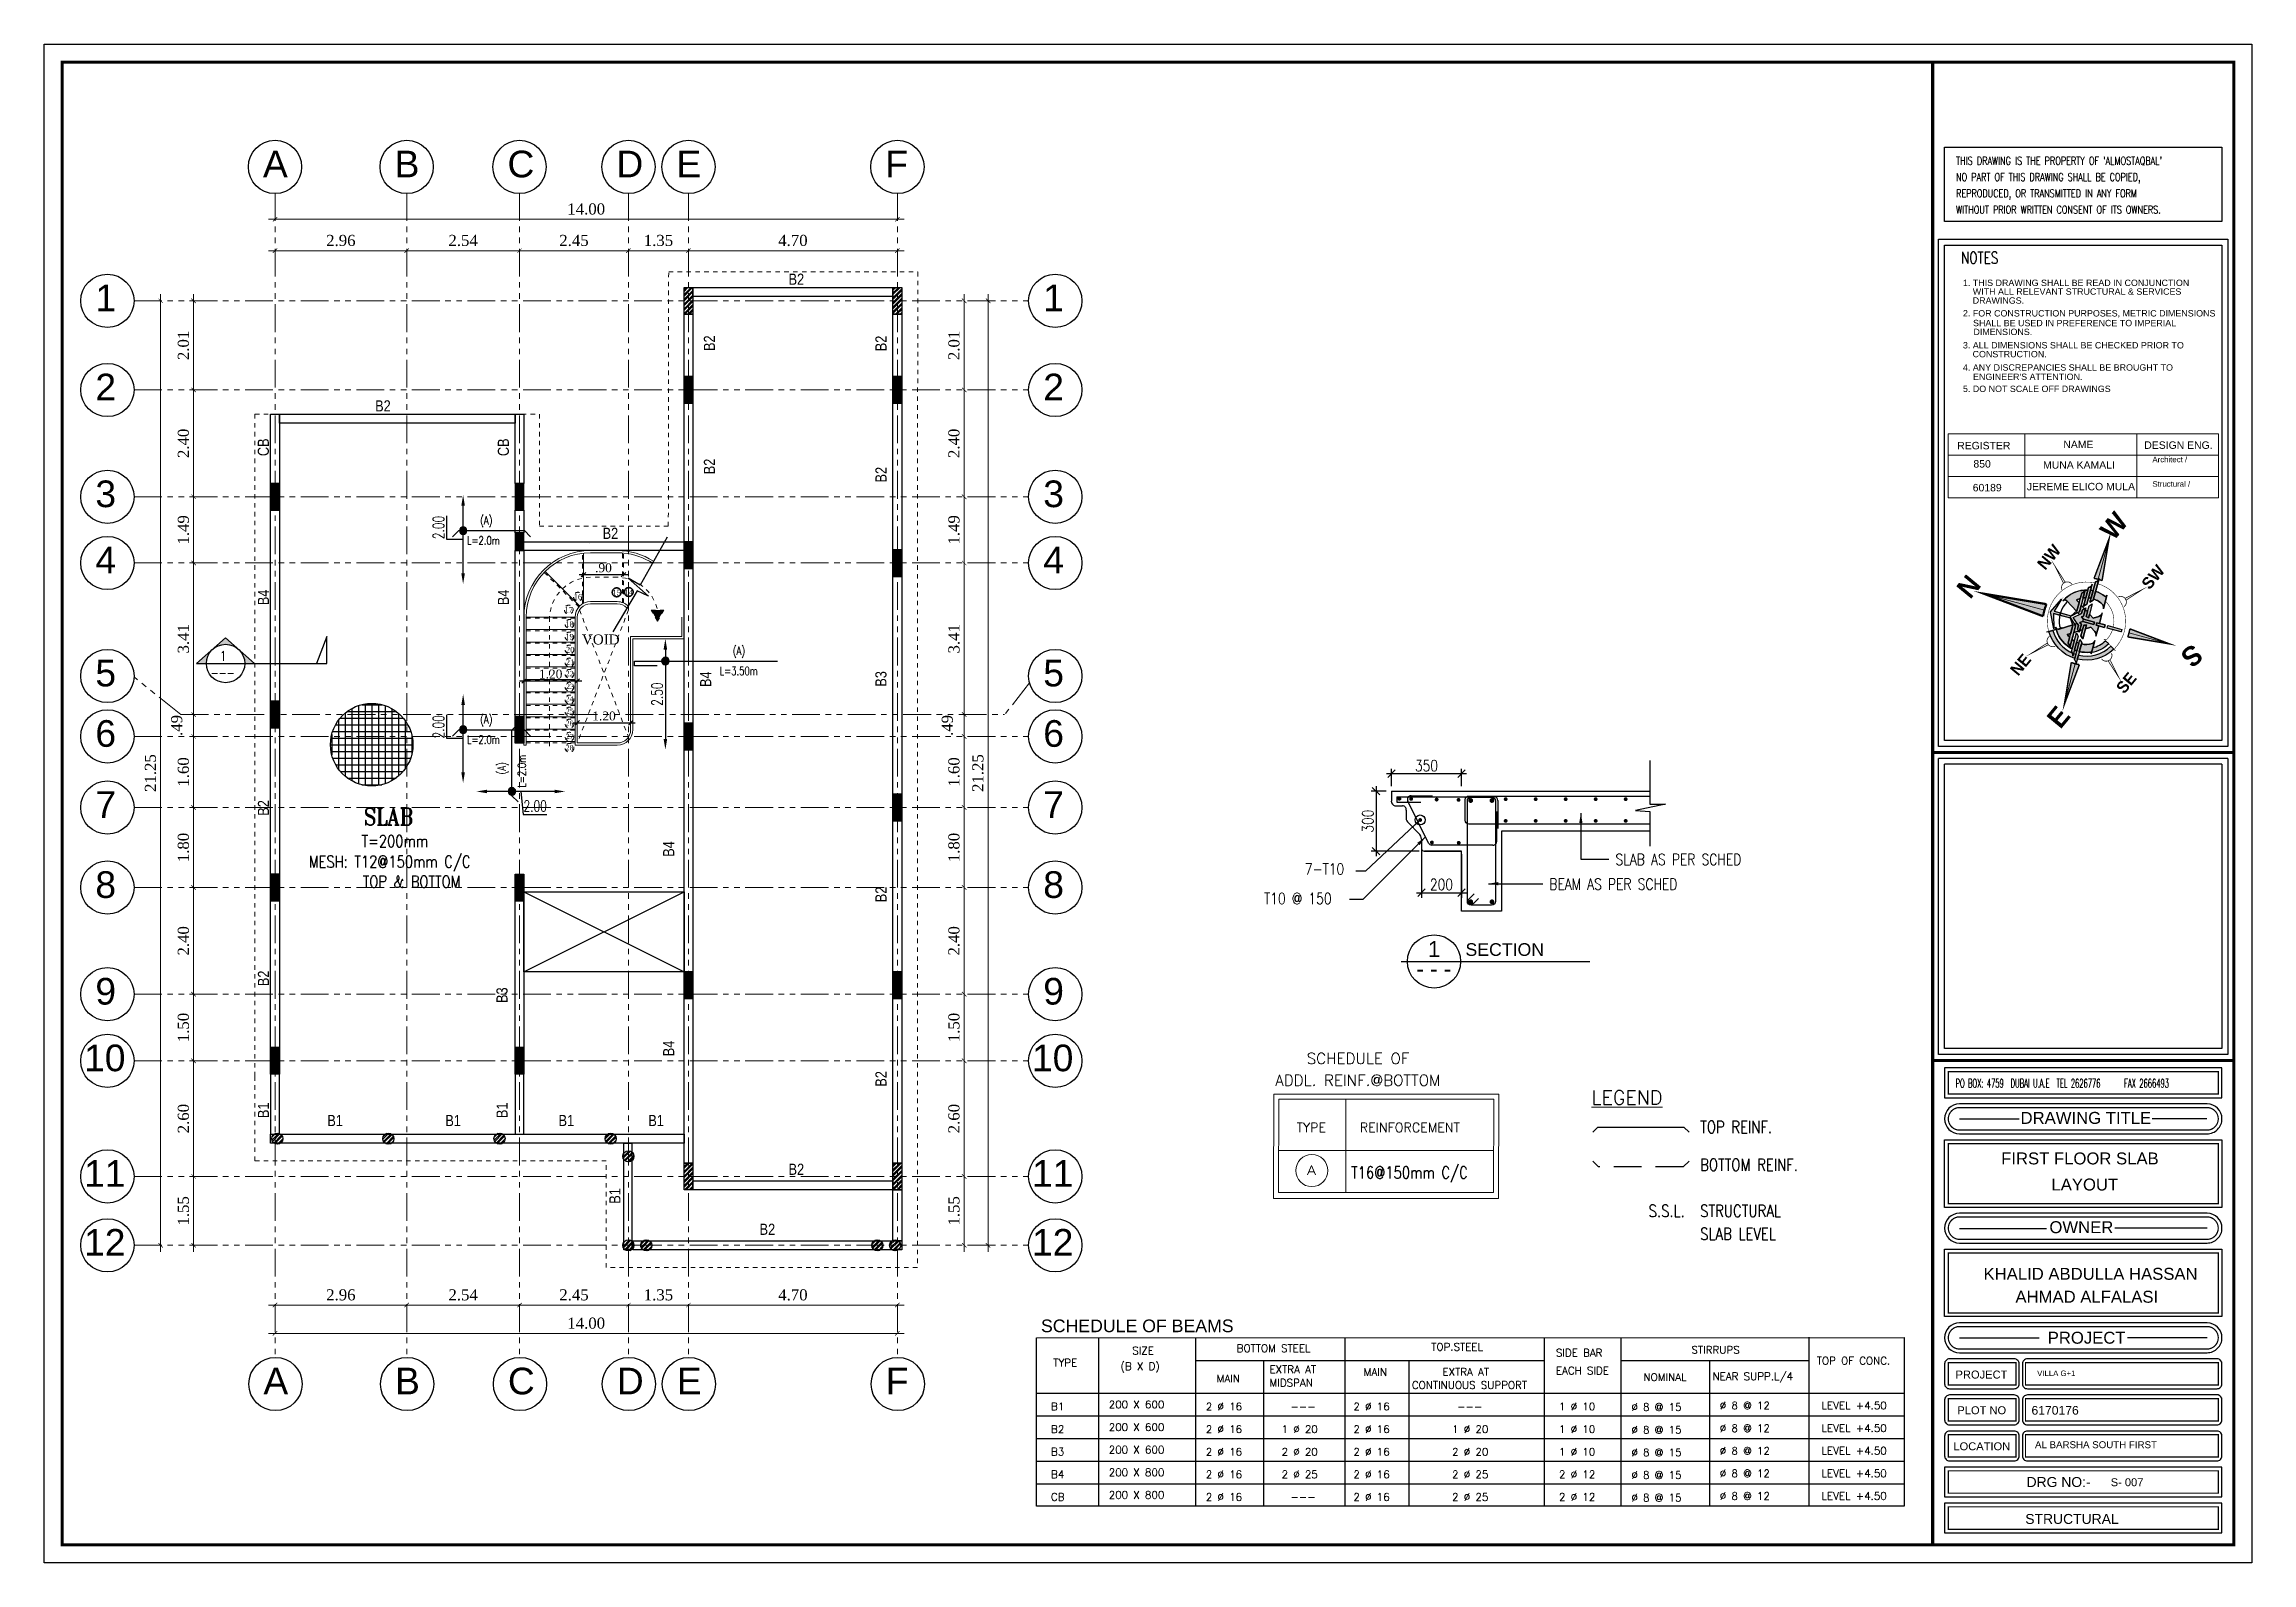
# Model space of a CAD drawing. Header units: metres. Extents: x 503482 to 1007323, y 2781056 to 5562345.
# Drawn here: x 503829.71 to 503879.37, y 2781078.7 to 2781112.87 of the extents above; entities that cross this region are included whole.
import ezdxf
from ezdxf.enums import TextEntityAlignment as Align

# ---------------------------------------------------------------- set-up
doc = ezdxf.new("R2010")
doc.units = ezdxf.units.M
doc.header["$LTSCALE"] = 10
doc.header["$MEASUREMENT"] = 0
doc.header["$PDMODE"] = 3
for name, pattern in [('( Hidden )', [0.375, 0.25, -0.125]), ('1013-Lower$0$CACHE', [0.375, 0.25, -0.125]), ('HIDDEN', [0.375, 0.25, -0.125]), ('PHANTOM2', [1.25, 0.625, -0.125, 0.125, -0.125, 0.125, -0.125])]:
    doc.linetypes.add(name, pattern=pattern)
doc.layers.get('0').update_dxf_attribs({"linetype": 'CONTINUOUS'})
doc.layers.get('DEFPOINTS').update_dxf_attribs({"linetype": 'CONTINUOUS'})
for name, color, linetype, lineweight in [('01 wall', 4, 'CONTINUOUS', 35), ('01_WALLS', 7, 'CONTINUOUS', 25), ('BOTT.STEEL', 5, 'CONTINUOUS', 30), ('DIM', 253, 'CONTINUOUS', 0), ('Dimension', 1, 'CONTINUOUS', 0), ('H LINE', 1, 'HIDDEN', 5), ('S-TIE BEAM', 3, 'CONTINUOUS', 25), ('SLAB LINE', 4, 'CONTINUOUS', 20), ('STEEEL ID', 7, 'CONTINUOUS', 20), ('TEXT', 254, 'CONTINUOUS', 13), ('win', 6, 'CONTINUOUS', 15)]:
    doc.layers.add(name, color=color, linetype=linetype, lineweight=lineweight)
for name, color, linetype in [('1-TEXT', 3, 'CONTINUOUS'), ('3-REINFORCEMENT', 4, 'CONTINUOUS'), ('A-TEXT', 2, 'CONTINUOUS'), ('A-VIEW-LN', 1, 'CONTINUOUS'), ('G-BEAM TEXT', 4, 'CONTINUOUS'), ('G-DIM', 1, 'CONTINUOUS'), ('G-HATCH-COL-WALL', 171, 'CONTINUOUS'), ('G-LEADER', 1, 'CONTINUOUS'), ('G-SYMBOLS', 7, 'CONTINUOUS'), ('G-TEXT', 3, 'CONTINUOUS'), ('M.TITLE BLOCK', 7, 'CONTINUOUS'), ('ROOFBEAM', 7, 'CONTINUOUS'), ('S-COL', 6, 'CONTINUOUS'), ('S-COL HATCH', 161, 'CONTINUOUS'), ('S-COL-NAME', 4, 'CONTINUOUS'), ('S-REINFORCEMENT', 4, 'CONTINUOUS'), ('S-SECTIONS', 2, 'CONTINUOUS'), ('SH', 3, 'CONTINUOUS')]:
    doc.layers.add(name, color=color, linetype=linetype)
doc.styles.add('0.75', font='romans.shx', dxfattribs={"width": 0.75})
doc.styles.add('4', font='romab___.ttf')
doc.styles.add('ANWAR', font='arial.ttf')
doc.styles.add('AREAL', font='times.ttf')
doc.styles.add('ARIAL', font='arial.ttf')
doc.styles.add('ARIELNARROW 30', font='ARIALN.TTF', dxfattribs={"height": 0.25})
doc.styles.add('MIC', font='romant.shx', dxfattribs={"width": 0.75})
doc.styles.add('Name', font='SIMPLEX.shx', dxfattribs={"width": 0.7, "height": 0.25})
doc.styles.add('RAKA ROMANS', font='romans.shx', dxfattribs={"width": 0.8})
doc.styles.add('ROMAN', font='romant.shx', dxfattribs={"height": 0.6})
doc.styles.add('ROMANS', font='ROMANS.SHX', dxfattribs={"width": 0.8, "height": 0.25})
doc.styles.add('Romans-w1', font='romans.shx')
doc.styles.add('roms-w-0.8', font='romans.shx', dxfattribs={"width": 0.8})
doc.styles.add('SANSSERIFBOLD', font='sanss___.ttf', dxfattribs={"height": 18})
doc.styles.add('TITLETXT', font='iso.shx', dxfattribs={"width": 0.85, "height": 1})
doc.styles.add('TT', font='swissek.ttf')
doc.dimstyles.new('ANWER', dxfattribs={"dimtxt": 0.25, "dimasz": 0.1, "dimexe": 0.1, "dimexo": 0.25, "dimgap": 0.1, "dimtad": 1, "dimzin": 7, "dimdsep": 46, "dimtxsty": 'AREAL', "dimblk": 'ARCHTICK', "dimcen": 0.125, "dimdle": 0.15, "dimse1": 1, "dimse2": 1, "dimclrd": 41, "dimclre": 8, "dimclrt": 112, "dimadec": 0, "dimazin": 0, "dimtfac": 1, "dimtmove": 2, "dimatfit": 3, "dimfxl": 1, "dimtolj": 1, "dimtzin": 0, "dimlwd": 0, "dimlwe": 5, "dimarcsym": 0})
doc.dimstyles.new('ashraf', dxfattribs={"dimscale": 0.8, "dimtxt": 0.25, "dimasz": 0.3, "dimexe": 0.1, "dimexo": 0.1, "dimgap": 0, "dimtad": 0, "dimzin": 4, "dimdsep": 46, "dimtxsty": 'Name', "dimcen": 0.1, "dimdle": 0.1, "dimse1": 1, "dimse2": 1, "dimclrd": 1, "dimclre": 5, "dimclrt": 256, "dimadec": 0, "dimazin": 0, "dimtfac": 0.75, "dimtofl": 0, "dimtmove": 1, "dimatfit": 3, "dimfxl": 0.1, "dimtvp": 0.75, "dimtolj": 1, "dimtzin": 4, "dimarcsym": 0})
doc.dimstyles.new('bdc-1-100-A', dxfattribs={"dimtxt": 0.2, "dimasz": 0.1, "dimexe": 0, "dimexo": 0, "dimgap": 0.05, "dimtad": 1, "dimzin": 7, "dimdsep": 46, "dimtxsty": 'AREAL', "dimblk": 'OBLIQUE', "dimcen": 0.001, "dimdle": 0.1, "dimse1": 1, "dimse2": 1, "dimclrd": 15, "dimclre": 8, "dimclrt": 3, "dimadec": 0, "dimazin": 0, "dimtfac": 1, "dimtix": 1, "dimtmove": 2, "dimatfit": 3, "dimldrblk": 'OBLIQUE', "dimfxl": 0.1, "dimtolj": 1, "dimtzin": 0, "dimlwe": 5, "dimarcsym": 0})
doc.dimstyles.new('DIM-25', dxfattribs={"dimscale": 0.25, "dimtxt": 225, "dimasz": 150, "dimexe": 100, "dimexo": 100, "dimgap": 50, "dimtad": 1, "dimdec": 1, "dimzin": 9, "dimdsep": 46, "dimtxsty": 'ROMANS', "dimblk1": 'OBLIQUE', "dimblk2": 'OBLIQUE', "dimsah": 1, "dimcen": 100, "dimdle": 100, "dimclrd": 256, "dimclre": 256, "dimclrt": 3, "dimadec": 0, "dimazin": 0, "dimtfac": 1, "dimtdec": 1, "dimtofl": 0, "dimtmove": 2, "dimatfit": 3, "dimldrblk": 'OBLIQUE', "dimfxl": 1, "dimtolj": 1, "dimtzin": 0, "dimlwd": -1, "dimlwe": -1, "dimarcsym": 0})
doc.dimstyles.new('DOTBLANKED-25', dxfattribs={"dimscale": 0.25, "dimtxt": 225, "dimasz": 200, "dimexe": 100, "dimexo": 100, "dimgap": 50, "dimtad": 1, "dimdec": 0, "dimzin": 0, "dimdsep": 46, "dimtxsty": 'ROMANS', "dimblk1": 'DOTBLANK', "dimblk2": 'DOTBLANK', "dimsah": 1, "dimcen": 100, "dimdle": 100, "dimclrd": 256, "dimclre": 256, "dimclrt": 3, "dimadec": 0, "dimazin": 0, "dimtfac": 1, "dimtdec": 0, "dimtofl": 0, "dimtmove": 2, "dimatfit": 3, "dimldrblk": 'DOTBLANK', "dimfxl": 1, "dimtolj": 1, "dimtzin": 0, "dimlwd": -1, "dimlwe": -1, "dimarcsym": 0})
doc.dimstyles.new('LEADER-25', dxfattribs={"dimscale": 0.25, "dimtxt": 225, "dimasz": 200, "dimexe": 100, "dimexo": 100, "dimgap": 50, "dimtad": 1, "dimdec": 0, "dimzin": 0, "dimdsep": 46, "dimtxsty": 'ROMANS', "dimcen": 100, "dimdle": 100, "dimclrd": 256, "dimclre": 256, "dimclrt": 3, "dimadec": 0, "dimazin": 0, "dimtfac": 1, "dimtdec": 0, "dimtofl": 0, "dimtmove": 2, "dimatfit": 3, "dimfxl": 1, "dimtolj": 1, "dimtzin": 0, "dimlwd": -1, "dimlwe": -1, "dimarcsym": 0})
pattern_1 = [(45, (-503602.17283, -2781241.68732), (-0.053033008589, 0.053033008589), []), (45, (-503602.13747, -2781241.68732), (-0.053033008589, 0.053033008589), [])]

msp = doc.modelspace()

# ---------------------------------------------------------------- texts
at = {"layer": 'A-TEXT', "style": 'ANWAR'}
for s, p in [('1', (503860.837, 2781092.33)), ('- - -', (503860.579, 2781091.886))]:
    msp.add_text(s, height=0.36, dxfattribs=at).set_placement(p)
at = {"layer": 'Dimension', "color": 3, "style": '0.75', "width": 0.75}
for s, p in [('(A)', (503839.517, 2781102.064)), ('L=2.0m', (503839.221, 2781101.611)), ('(A)', (503845.201, 2781099.128)), ('L=3.50m', (503844.905, 2781098.675)), ('(A)', (503839.517, 2781097.583)), ('L=2.0m', (503839.221, 2781097.129))]:
    msp.add_text(s, height=0.1865, dxfattribs=at).set_placement(p)
for s, p in [('(A)', (503840.094, 2781096.439)), ('L=2.0m', (503840.548, 2781096.143))]:
    msp.add_text(s, height=0.1865, rotation=90, dxfattribs=at).set_placement(p)
at = {"layer": 'G-BEAM TEXT', "color": 4, "ltscale": 0.05, "char_height": 0.25, "attachment_point": 5, "style": 'ARIELNARROW 30'}
for s, insert in [('\\A1;B2', (503846.63, 2781107.582)), ('\\A1;B2', (503837.33, 2781104.732)), ('\\A1;B2', (503842.447, 2781101.864)), ('\\A1;B1', (503836.254, 2781088.653)), ('\\A1;B1', (503838.909, 2781088.653)), ('\\A1;B1', (503841.456, 2781088.653)), ('\\A1;B1', (503843.475, 2781088.653)), ('\\A1;B2', (503846.63, 2781087.555))]:
    msp.add_mtext(s, dxfattribs=dict(at, insert=insert))
at = {"layer": 'G-BEAM TEXT', "color": 4, "ltscale": 0.05, "char_height": 0.25, "attachment_point": 5, "rotation": 90, "style": 'ARIELNARROW 30'}
for s, insert in [('\\A1;B2', (503844.675, 2781106.142)), ('\\A1;B2', (503848.534, 2781106.136)), ('\\A1;CB', (503834.641, 2781103.8)), ('\\A1;CB', (503840.041, 2781103.8)), ('\\A1;B2', (503844.675, 2781103.368)), ('\\A1;B2', (503848.534, 2781103.184)), ('\\A1;B4', (503834.643, 2781100.423)), ('\\A1;B4', (503840.041, 2781100.423)), ('\\A1;B4', (503844.59, 2781098.581)), ('\\A1;B3', (503848.534, 2781098.588)), ('\\A1;B2', (503834.643, 2781095.685)), ('\\A1;B4', (503843.758, 2781094.762)), ('\\A1;B2', (503848.534, 2781093.739)), ('\\A1;B2', (503834.643, 2781091.851)), ('\\A1;B3', (503840.01, 2781091.472)), ('\\A1;B4', (503843.758, 2781090.273)), ('\\A1;B2', (503848.534, 2781089.589)), ('\\A1;B1', (503834.643, 2781088.882)), ('\\A1;B1', (503840.01, 2781088.882)), ('\\A1;B1', (503842.548, 2781086.955))]:
    msp.add_mtext(s, dxfattribs=dict(at, insert=insert))
at = {"layer": 'G-BEAM TEXT', "color": 4, "ltscale": 0.05, "insert": (503845.978, 2781086.205), "char_height": 0.25, "width": 0.82421, "attachment_point": 5, "style": 'ARIELNARROW 30'}
msp.add_mtext('\\A1;B2', dxfattribs=at)
at = {"layer": 'M.TITLE BLOCK', "color": 1, "style": 'MIC', "width": 0.75}
for s, p in [("THIS DRAWING IS THE PROPERTY OF 'ALMOSTAQBAL'", (503872.718, 2781110.158)), ("THIS DRAWING IS THE PROPERTY OF 'ALMOSTAQBAL'", (503872.718, 2781110.158)), ('NO PART OF THIS DRAWING SHALL BE COPIED,', (503872.718, 2781109.791)), ('NO PART OF THIS DRAWING SHALL BE COPIED,', (503872.718, 2781109.791)), ('REPRODUCED, OR TRANSMITTED IN ANY FORM', (503872.718, 2781109.424)), ('REPRODUCED, OR TRANSMITTED IN ANY FORM', (503872.718, 2781109.424)), ('WITHOUT PRIOR WRITTEN CONSENT OF ITS OWNERS.', (503872.718, 2781109.058)), ('WITHOUT PRIOR WRITTEN CONSENT OF ITS OWNERS.', (503872.718, 2781109.058))]:
    msp.add_text(s, height=0.1771, dxfattribs=at).set_placement(p)
at = {"layer": 'M.TITLE BLOCK', "color": 253, "linetype": 'Continuous', "ltscale": 24, "style": 'MIC', "width": 0.75}
msp.add_text('NOTES', height=0.2656, dxfattribs=at).set_placement((503872.826, 2781107.932))
msp.add_text('NOTES', height=0.2656, dxfattribs=at).set_placement((503872.826, 2781107.932))
at = {"layer": 'M.TITLE BLOCK', "color": 253, "linetype": 'Continuous', "ltscale": 24, "style": 'SANSSERIFBOLD'}
for s, height, p in [('1. THIS DRAWING SHALL BE READ IN CONJUNCTION', 0.14322, (503872.873, 2781107.429)), ('1. THIS DRAWING SHALL BE READ IN CONJUNCTION', 0.14322, (503872.873, 2781107.429)), ('WITH ALL RELEVANT STRUCTURAL & SERVICES', 0.14322, (503873.095, 2781107.232)), ('WITH ALL RELEVANT STRUCTURAL & SERVICES', 0.14322, (503873.095, 2781107.232)), ('DRAWINGS.', 0.1432, (503873.093, 2781107.031)), ('DRAWINGS.', 0.1432, (503873.093, 2781107.031)), ('2. FOR CONSTRUCTION PURPOSES, METRIC DIMENSIONS', 0.14322, (503872.873, 2781106.743)), ('2. FOR CONSTRUCTION PURPOSES, METRIC DIMENSIONS', 0.14322, (503872.873, 2781106.743)), ('SHALL BE USED IN PREFERENCE TO IMPERIAL ', 0.14322, (503873.1, 2781106.524)), ('SHALL BE USED IN PREFERENCE TO IMPERIAL ', 0.14322, (503873.1, 2781106.524)), ('3. ALL DIMENSIONS SHALL BE CHECKED PRIOR TO', 0.14322, (503872.873, 2781106.024)), ('3. ALL DIMENSIONS SHALL BE CHECKED PRIOR TO', 0.14322, (503872.873, 2781106.024)), ('DIMENSIONS.', 0.14322, (503873.109, 2781106.325)), ('DIMENSIONS.', 0.14322, (503873.109, 2781106.325)), ('4. ANY DISCREPANCIES SHALL BE BROUGHT TO', 0.14322, (503872.873, 2781105.524)), ('4. ANY DISCREPANCIES SHALL BE BROUGHT TO', 0.14322, (503872.873, 2781105.524)), ('CONSTRUCTION.', 0.14322, (503873.09, 2781105.825)), ('CONSTRUCTION.', 0.14322, (503873.09, 2781105.825)), ('5. DO NOT SCALE OFF DRAWINGS', 0.14322, (503872.873, 2781105.044)), ('5. DO NOT SCALE OFF DRAWINGS', 0.14322, (503872.873, 2781105.044)), ("ENGINEER'S ATTENTION.", 0.14322, (503873.1, 2781105.315))]:
    msp.add_text(s, height=height, dxfattribs=at).set_placement(p)
at = {"layer": 'M.TITLE BLOCK', "color": 1, "style": 'SANSSERIFBOLD'}
for s, height, p in [('DRAWING TITLE', 0.26853, (503874.169, 2781088.577)), ('DRAWING TITLE', 0.26853, (503874.169, 2781088.577)), ('FIRST FLOOR SLAB', 0.26853, (503873.733, 2781087.665, -2.345)), ('LAYOUT', 0.2685, (503874.864, 2781087.078, -2.345)), ('OWNER', 0.2685, (503874.818, 2781086.118)), ('OWNER', 0.2685, (503874.818, 2781086.118)), ('KHALID ABDULLA HASSAN', 0.26853, (503873.336, 2781085.069)), ('AHMAD ALFALASI', 0.26853, (503874.054, 2781084.553)), ('PROJECT', 0.2685, (503874.78, 2781083.631)), ('PROJECT', 0.2685, (503874.78, 2781083.631)), ('PROJECT', 0.179, (503872.706, 2781082.847)), ('PROJECT', 0.179, (503872.706, 2781082.847)), ('VILLA G+1', 0.1253, (503874.542, 2781082.902, -0.821)), (' PLOT NO ', 0.179, (503872.678, 2781082.044)), (' PLOT NO ', 0.179, (503872.678, 2781082.044)), ('LOCATION', 0.179, (503872.658, 2781081.233)), ('LOCATION', 0.179, (503872.658, 2781081.233)), ('DRG NO:-', 0.2238, (503874.304, 2781080.407)), ('DRG NO:-', 0.2238, (503874.304, 2781080.407)), ('S- 007', 0.179, (503876.196, 2781080.424, -1.173)), ('STRUCTURAL', 0.2238, (503874.275, 2781079.576))]:
    msp.add_text(s, height=height, dxfattribs=at).set_placement(p)
at = {"layer": 'M.TITLE BLOCK', "color": 1, "lineweight": 5, "style": 'SANSSERIFBOLD'}
for s, height, p in [('6170176', 0.1955, (503874.415, 2781082.034)), ('AL BARSHA SOUTH FIRST', 0.15642, (503874.494, 2781081.28))]:
    msp.add_text(s, height=height, dxfattribs=at).set_placement(p)
at = {"layer": 'ROOFBEAM', "color": 7, "ltscale": 50, "style": 'RAKA ROMANS', "width": 0.8}
msp.add_text('---', height=0.202, rotation=0, dxfattribs=at).set_placement((503833.457, 2781098.623))
for s, height, p in [('MESH: T12@150mm C/C ', 0.26934, (503835.662, 2781094.342)), ('T=200mm', 0.2693, (503836.85, 2781094.805)), ('TOP & BOTTOM', 0.26934, (503836.876, 2781093.892))]:
    msp.add_text(s, height=height, dxfattribs=at).set_placement(p)
at = {"layer": 'ROOFBEAM', "color": 7, "ltscale": 50, "insert": (503833.813, 2781099.213), "char_height": 0.21472, "attachment_point": 3, "rotation": 0, "style": 'TITLETXT'}
msp.add_mtext_dynamic_manual_height_columns('{\\Fromant|c0;1}', width=0.0029, gutter_width=0.0375, heights=[0], dxfattribs=at)
at = {"layer": 'ROOFBEAM', "color": 7, "ltscale": 50, "insert": (503836.901, 2781095.681), "char_height": 0.38173, "attachment_point": 1, "style": 'TITLETXT'}
msp.add_mtext_dynamic_manual_height_columns('{\\Fromant|c0;SLAB}', width=44.363, gutter_width=12.5, heights=[0], dxfattribs=at)
at = {"layer": 'SH', "color": 2, "style": 'ROMANS'}
for s, height, p in [('TYPE', 0.1699, (503852.411, 2781083.117)), ('(B X D)', 0.1699, (503853.92, 2781083.039)), ('SIZE', 0.1699, (503854.187, 2781083.391)), ('BOTTOM STEEL', 0.16989, (503856.536, 2781083.443)), ('TOP.STEEL', 0.1699, (503860.912, 2781083.474)), ('SIDE BAR', 0.1699, (503863.716, 2781083.342)), ('STIRRUPS', 0.1699, (503866.766, 2781083.407)), ('TOP OF CONC.', 0.16989, (503869.585, 2781083.163)), ('MAIN', 0.1699, (503856.085, 2781082.763)), ('EXTRA AT', 0.1699, (503857.274, 2781082.967)), ('MIDSPAN', 0.1699, (503857.274, 2781082.667)), ('MAIN', 0.1699, (503859.392, 2781082.908)), ('CONTINUOUS SUPPORT', 0.16989, (503860.476, 2781082.615)), ('EXTRA AT ', 0.1699, (503861.165, 2781082.912)), ('EACH SIDE', 0.1699, (503863.716, 2781082.94)), ('NOMINAL', 0.1699, (503865.687, 2781082.793)), ('NEAR SUPP.L/4', 0.16989, (503867.24, 2781082.812)), ('B1', 0.1699, (503852.359, 2781082.134)), ('200 X 600', 0.1699, (503853.657, 2781082.179)), ('2 %%C 16', 0.1699, (503855.841, 2781082.133)), ('---', 0.1699, (503857.745, 2781082.132)), ('2 %%C 16', 0.1699, (503859.161, 2781082.133)), ('---', 0.1699, (503861.493, 2781082.132)), ('1 %%C 10', 0.1699, (503863.787, 2781082.133)), (' %%C 8 @ 15', 0.16989, (503865.298, 2781082.12)), (' %%C 8 @ 12', 0.16989, (503867.286, 2781082.156)), ('LEVEL +4.50', 0.16989, (503869.69, 2781082.156)), ('B2', 0.1699, (503852.359, 2781081.623)), ('200 X 600', 0.1699, (503853.657, 2781081.668)), ('2 %%C 16', 0.1699, (503855.841, 2781081.622)), ('1 %%C 20', 0.1699, (503857.545, 2781081.622)), ('2 %%C 16', 0.1699, (503859.161, 2781081.622)), ('1 %%C 20', 0.1699, (503861.381, 2781081.622)), ('1 %%C 10', 0.1699, (503863.787, 2781081.622)), (' %%C 8 @ 15', 0.16989, (503865.298, 2781081.608)), (' %%C 8 @ 12', 0.16989, (503867.286, 2781081.644)), ('LEVEL +4.50', 0.16989, (503869.69, 2781081.645)), ('B3', 0.1699, (503852.359, 2781081.115)), ('200 X 600', 0.1699, (503853.657, 2781081.16)), ('2 %%C 16', 0.1699, (503855.841, 2781081.114)), ('2 %%C 20', 0.1699, (503857.545, 2781081.113)), ('2 %%C 16', 0.1699, (503859.161, 2781081.113)), ('2 %%C 20', 0.1699, (503861.381, 2781081.113)), ('1 %%C 10', 0.1699, (503863.787, 2781081.113)), (' %%C 8 @ 15', 0.16989, (503865.298, 2781081.099)), (' %%C 8 @ 12', 0.16989, (503867.286, 2781081.135)), ('LEVEL +4.50', 0.16989, (503869.69, 2781081.137)), ('B4', 0.1699, (503852.359, 2781080.606)), ('200 X 800', 0.1699, (503853.657, 2781080.651)), ('2 %%C 16', 0.1699, (503855.841, 2781080.605)), ('2 %%C 25', 0.1699, (503857.545, 2781080.605)), ('2 %%C 16', 0.1699, (503859.161, 2781080.605)), ('2 %%C 25', 0.1699, (503861.381, 2781080.605)), ('2 %%C 12', 0.1699, (503863.787, 2781080.605)), (' %%C 8 @ 15', 0.16989, (503865.298, 2781080.591)), (' %%C 8 @ 12', 0.16989, (503867.286, 2781080.627)), ('LEVEL +4.50', 0.16989, (503869.69, 2781080.629)), ('CB', 0.1699, (503852.359, 2781080.098)), ('200 X 800', 0.1699, (503853.657, 2781080.143)), ('2 %%C 16', 0.1699, (503855.841, 2781080.097)), ('2 %%C 16', 0.1699, (503859.161, 2781080.097)), ('2 %%C 25', 0.1699, (503861.381, 2781080.097)), ('2 %%C 12', 0.1699, (503863.787, 2781080.097)), (' %%C 8 @ 15', 0.16989, (503865.298, 2781080.082)), (' %%C 8 @ 12', 0.16989, (503867.286, 2781080.119)), ('LEVEL +4.50', 0.16989, (503869.69, 2781080.12)), ('---', 0.1699, (503857.745, 2781080.096))]:
    msp.add_text(s, height=height, rotation=359.999, dxfattribs=at).set_placement(p)
at = {"layer": 'SLAB LINE', "color": 7, "ltscale": 10, "style": 'Romans-w1'}
for s, p in [('SCHEDULE OF ', (503858.111, 2781089.925)), ('SCHEDULE OF ', (503858.111, 2781089.925)), ('ADDL. REINF.@BOTTOM', (503857.404, 2781089.433))]:
    msp.add_text(s, height=0.24834, dxfattribs=at).set_placement(p)
msp.add_text('%%ULEGEND', height=0.3133, dxfattribs=at).set_placement((503864.515, 2781089.172), align=Align.MIDDLE_LEFT)
at = {"layer": 'TEXT', "style": 'TT'}
for s, height, p in [('SECTION ', 0.2848, (503861.682, 2781092.357)), ('SCHEDULE OF BEAMS ', 0.28484, (503852.133, 2781083.89))]:
    msp.add_text(s, height=height, dxfattribs=at).set_placement(p)
at = {"layer": 'TEXT', "color": 7, "linetype": 'ByBlock', "style": 'roms-w-0.8', "width": 0.8}
for s, height, p in [('TOP REINF.', 0.2729, (503866.961, 2781088.507)), ('T16@150mm C/C', 0.27041, (503859.11, 2781087.482)), ('BOTTOM REINF.', 0.27292, (503866.961, 2781087.656)), ('S.S.L.', 0.2729, (503865.802, 2781086.62)), ('STRUCTURAL', 0.2729, (503866.961, 2781086.62)), ('SLAB LEVEL', 0.2729, (503866.961, 2781086.103))]:
    msp.add_text(s, height=height, dxfattribs=at).set_placement(p, align=Align.MIDDLE_LEFT)
at = {"layer": 'TEXT', "color": 6, "linetype": 'ByBlock', "style": 'roms-w-0.8'}
msp.add_text('TYPE', height=0.2086, dxfattribs=at).set_placement((503858.215, 2781088.495), align=Align.MIDDLE_CENTER)
msp.add_text('TYPE', height=0.2086, dxfattribs=at).set_placement((503858.215, 2781088.495), align=Align.MIDDLE_CENTER)
msp.add_text('REINFORCEMENT', height=0.2086, dxfattribs=at).set_placement((503859.305, 2781088.495), align=Align.MIDDLE_LEFT)
at = {"layer": 'TEXT', "color": 7, "linetype": 'ByBlock', "style": 'roms-w-0.8', "width": 1.2}
msp.add_text('A', height=0.216, dxfattribs=at).set_placement((503858.221, 2781087.535), align=Align.MIDDLE_CENTER)
msp.add_text('A', height=0.216, dxfattribs=at).set_placement((503858.221, 2781087.535), align=Align.MIDDLE_CENTER)

# ---------------------------------------------------------------- blocks, each defined once
blk = doc.blocks.new('A$C344011a1')
at = {"layer": '01_WALLS', "ltscale": 0.04}
h = blk.add_hatch(color=161, dxfattribs=at)
h.dxf.hatch_style = 1
h.paths.add_polyline_path([(13.9, -1.705), (14.1, -1.705), (14.1, -2.305), (13.9, -2.305)])
h = blk.add_hatch(color=161, dxfattribs=at)
h.dxf.hatch_style = 1
h.paths.add_polyline_path([(-0.1, -4.108), (0.1, -4.108), (0.1, -4.708), (-0.1, -4.708)])
h = blk.add_hatch(color=161, dxfattribs=at)
h.dxf.hatch_style = 1
h.paths.add_polyline_path([(5.6, -4.108), (5.4, -4.108), (5.4, -4.708), (5.6, -4.708)])
h = blk.add_hatch(color=161, dxfattribs=at)
h.dxf.hatch_style = 1
h.paths.add_polyline_path([(5.6, -5.218), (5.4, -5.218), (5.4, -5.618), (5.6, -5.618)])
h = blk.add_hatch(color=161, dxfattribs=at)
h.dxf.hatch_style = 1
h.paths.add_polyline_path([(9.2, -9.5), (9.4, -9.5), (9.4, -10.1), (9.2, -10.1)])
at = {"layer": 'S-COL HATCH', "ltscale": 0.04}
h = blk.add_hatch(dxfattribs=at)
h.set_pattern_fill('ANSI32', color=161, scale=0.2)
h.set_pattern_definition(pattern_1)
h.paths.add_polyline_path([(9.2, 0.3), (9.4, 0.3), (9.4, -0.3), (9.2, -0.3)])
h = blk.add_hatch(dxfattribs=at)
h.set_pattern_fill('ANSI32', color=161, scale=0.2)
h.set_pattern_definition(pattern_1)
h.paths.add_polyline_path([(13.9, 0.3), (14.1, 0.3), (14.1, -0.3), (13.9, -0.3)])
h = blk.add_hatch(color=161, dxfattribs=at)
h.dxf.hatch_style = 1
h.paths.add_polyline_path([(9.2, -1.705), (9.4, -1.705), (9.4, -2.305), (9.2, -2.305)])
h = blk.add_hatch(color=161, dxfattribs=at)
h.dxf.hatch_style = 1
h.paths.add_polyline_path([(9.2, -5.418), (9.4, -5.418), (9.4, -6.018), (9.2, -6.018)])
h = blk.add_hatch(color=161, dxfattribs=at)
h.dxf.hatch_style = 1
h.paths.add_polyline_path([(13.9, -5.602), (14.1, -5.602), (14.1, -6.202), (13.9, -6.202)])
h = blk.add_hatch(color=161, dxfattribs=at)
h.dxf.hatch_style = 1
h.paths.add_polyline_path([(-0.1, -9.009), (0.1, -9.009), (0.1, -9.609), (-0.1, -9.609)])
h = blk.add_hatch(color=161, dxfattribs=at)
h.dxf.hatch_style = 1
h.paths.add_polyline_path([(5.4, -9.35), (5.6, -9.35), (5.6, -9.95), (5.4, -9.95)])
h = blk.add_hatch(color=161, dxfattribs=at)
h.dxf.hatch_style = 1
h.paths.add_polyline_path([(13.9, -11.1), (14.1, -11.1), (14.1, -11.7), (13.9, -11.7)])
h = blk.add_hatch(color=161, dxfattribs=at)
h.dxf.hatch_style = 1
h.paths.add_polyline_path([(-0.1, -12.9), (0.1, -12.9), (0.1, -13.5), (-0.1, -13.5)])
h = blk.add_hatch(color=161, dxfattribs=at)
h.dxf.hatch_style = 1
h.paths.add_polyline_path([(5.4, -12.9), (5.6, -12.9), (5.6, -13.5), (5.4, -13.5)])
h = blk.add_hatch(color=161, dxfattribs=at)
h.dxf.hatch_style = 1
h.paths.add_polyline_path([(9.2, -15.1), (9.4, -15.1), (9.4, -15.7), (9.2, -15.7)])
h = blk.add_hatch(color=161, dxfattribs=at)
h.dxf.hatch_style = 1
h.paths.add_polyline_path([(13.9, -15.1), (14.1, -15.1), (14.1, -15.7), (13.9, -15.7)])
h = blk.add_hatch(color=161, dxfattribs=at)
h.dxf.hatch_style = 1
h.paths.add_polyline_path([(-0.1, -16.8), (0.1, -16.8), (0.1, -17.4), (-0.1, -17.4)])
h = blk.add_hatch(color=161, dxfattribs=at)
h.dxf.hatch_style = 1
h.paths.add_polyline_path([(5.4, -16.8), (5.6, -16.8), (5.6, -17.4), (5.4, -17.4)])
h = blk.add_hatch(dxfattribs=at)
h.set_pattern_fill('ANSI32', color=161, scale=0.2)
h.set_pattern_definition(pattern_1)
edge = h.paths.add_edge_path()
edge.add_arc((0.05, -18.85), 0.125, 0, 360)
h = blk.add_hatch(dxfattribs=at)
h.set_pattern_fill('ANSI32', color=161, scale=0.2)
h.set_pattern_definition([(45, (-503602.18027, -2781241.68732), (-0.053033008589, 0.053033008589), []), (45, (-503602.14491, -2781241.68732), (-0.053033008589, 0.053033008589), [])])
edge = h.paths.add_edge_path()
edge.add_arc((2.55, -18.85), 0.125, 0, 360)
h = blk.add_hatch(dxfattribs=at)
h.set_pattern_fill('ANSI32', color=161, scale=0.2)
h.set_pattern_definition([(45, (-503602.37018, -2781241.68732), (-0.053033008589, 0.053033008589), []), (45, (-503602.33482, -2781241.68732), (-0.053033008589, 0.053033008589), [])])
edge = h.paths.add_edge_path()
edge.add_arc((5.05, -18.85), 0.125, 0, 360)
h = blk.add_hatch(dxfattribs=at)
h.set_pattern_fill('ANSI32', color=161, scale=0.2)
h.set_pattern_definition(pattern_1)
edge = h.paths.add_edge_path()
edge.add_arc((7.55, -18.85), 0.125, 0, 360)
h = blk.add_hatch(dxfattribs=at)
h.set_pattern_fill('ANSI32', color=161, scale=0.2)
h.set_pattern_definition(pattern_1)
edge = h.paths.add_edge_path()
edge.add_arc((7.95, -19.25), 0.125, 0, 360)
h = blk.add_hatch(dxfattribs=at)
h.set_pattern_fill('ANSI32', color=161, scale=0.2)
h.set_pattern_definition(pattern_1)
h.paths.add_polyline_path([(9.2, -19.4), (9.4, -19.4), (9.4, -20), (9.2, -20)])
h = blk.add_hatch(dxfattribs=at)
h.set_pattern_fill('ANSI32', color=161, scale=0.2)
h.set_pattern_definition(pattern_1)
h.paths.add_polyline_path([(13.9, -19.4), (14.1, -19.4), (14.1, -20), (13.9, -20)])
h = blk.add_hatch(dxfattribs=at)
h.set_pattern_fill('ANSI32', color=161, scale=0.2)
h.set_pattern_definition(pattern_1)
edge = h.paths.add_edge_path()
edge.add_arc((7.95, -21.25), 0.125, 0, 360)
h = blk.add_hatch(dxfattribs=at)
h.set_pattern_fill('ANSI32', color=161, scale=0.2)
h.set_pattern_definition(pattern_1)
edge = h.paths.add_edge_path()
edge.add_arc((8.35, -21.25), 0.125, 0, 360)
h = blk.add_hatch(dxfattribs=at)
h.set_pattern_fill('ANSI32', color=161, scale=0.2)
h.set_pattern_definition(pattern_1)
edge = h.paths.add_edge_path()
edge.add_arc((13.55, -21.25), 0.125, 0, 360)
h = blk.add_hatch(dxfattribs=at)
h.set_pattern_fill('ANSI32', color=161, scale=0.2)
h.set_pattern_definition(pattern_1)
edge = h.paths.add_edge_path()
edge.add_arc((13.95, -21.25), 0.125, 0, 360)
at = {"layer": '01_WALLS', "color": 6, "ltscale": 0.04}
for points in [[(-0.1, -4.108), (0.1, -4.108), (0.1, -4.708), (-0.1, -4.708)], [(5.6, -4.108), (5.4, -4.108), (5.4, -4.708), (5.6, -4.708)], [(5.6, -5.218), (5.4, -5.218), (5.4, -5.618), (5.6, -5.618)], [(9.2, -9.5), (9.4, -9.5), (9.4, -10.1), (9.2, -10.1)]]:
    blk.add_lwpolyline(points, close=True, dxfattribs=at)
at = {"layer": 'S-COL', "color": 6, "ltscale": 0.04}
for points in [[(9.2, 0.3), (9.4, 0.3), (9.4, -0.3), (9.2, -0.3)], [(13.9, 0.3), (14.1, 0.3), (14.1, -0.3), (13.9, -0.3)], [(9.2, -1.705), (9.4, -1.705), (9.4, -2.305), (9.2, -2.305)], [(9.2, -5.418), (9.4, -5.418), (9.4, -6.018), (9.2, -6.018)], [(13.9, -5.602), (14.1, -5.602), (14.1, -6.202), (13.9, -6.202)], [(-0.1, -9.009), (0.1, -9.009), (0.1, -9.609), (-0.1, -9.609)], [(5.4, -9.35), (5.6, -9.35), (5.6, -9.95), (5.4, -9.95)], [(13.9, -11.1), (14.1, -11.1), (14.1, -11.7), (13.9, -11.7)], [(-0.1, -12.9), (0.1, -12.9), (0.1, -13.5), (-0.1, -13.5)], [(5.4, -12.9), (5.6, -12.9), (5.6, -13.5), (5.4, -13.5)], [(9.2, -15.1), (9.4, -15.1), (9.4, -15.7), (9.2, -15.7)], [(13.9, -15.1), (14.1, -15.1), (14.1, -15.7), (13.9, -15.7)], [(-0.1, -16.8), (0.1, -16.8), (0.1, -17.4), (-0.1, -17.4)], [(5.4, -16.8), (5.6, -16.8), (5.6, -17.4), (5.4, -17.4)], [(9.2, -19.4), (9.4, -19.4), (9.4, -20), (9.2, -20)], [(13.9, -19.4), (14.1, -19.4), (14.1, -20), (13.9, -20)]]:
    blk.add_lwpolyline(points, close=True, dxfattribs=at)
for centre in [(0.05, -18.85), (2.55, -18.85), (5.05, -18.85), (7.55, -18.85), (7.95, -19.25), (7.95, -21.25), (8.35, -21.25), (13.55, -21.25), (13.95, -21.25)]:
    blk.add_circle(centre, 0.125, dxfattribs=at)
at = {"layer": 'S-COL HATCH', "color": 6, "ltscale": 0.04}
blk.add_lwpolyline([(13.9, -1.705), (14.1, -1.705), (14.1, -2.305), (13.9, -2.305)], close=True, dxfattribs=at)
blk = doc.blocks.new('A$C2A1342A5')
at = {"color": 1, "style": 'ROMAN'}
blk.add_text('PO BOX: 4759  DUBAI U.A.E  TEL 2626776   FAX 2666493', height=10, dxfattribs=at).set_placement((-1, 0))
blk = doc.blocks.new('FFFDSEW')
at = {"layer": 'TEXT', "color": 1}
for p, q in [((506281.889, 2818528.979), (506281.889, 2818526.264)), ((506286.624, 2818528.979), (506286.624, 2818526.264)), ((506278.658, 2818528.074), (506290.076, 2818528.074)), ((506278.658, 2818527.169), (506290.076, 2818527.169))]:
    blk.add_line(p, q, dxfattribs=at)
blk.add_lwpolyline([(506278.658, 2818528.979), (506290.076, 2818528.979), (506290.076, 2818526.264), (506278.658, 2818526.264)], close=True, dxfattribs=at)
at = {"layer": 'TEXT', "color": 160, "style": 'ARIAL'}
for s, height, p in [('REGISTER', 0.315, (506279.033, 2818528.319)), ('NAME', 0.315, (506283.518, 2818528.368)), ('DESIGN ENG.', 0.31496, (506286.938, 2818528.339)), ('850', 0.315, (506279.719, 2818527.547)), ('MUNA KAMALI', 0.31496, (506282.662, 2818527.502)), ('Architect /', 0.23622, (506287.28, 2818527.771)), ('60189', 0.315, (506279.69, 2818526.542)), ('JEREME ELICO MULA', 0.31496, (506281.974, 2818526.587)), ('Structural /', 0.23622, (506287.28, 2818526.737))]:
    blk.add_text(s, height=height, dxfattribs=at).set_placement(p)
blk = doc.blocks.new('hhjhj')
at = {"layer": '01_WALLS'}
h = blk.add_hatch(color=153, dxfattribs=at)
h.set_gradient(color1=(92, 145, 230), color2=(37, 105, 177), tint=1)
h.paths.add_polyline_path([(14567.7, 3871), (14567.7, 3864.5, -0.023761), (14570.3, 3864.5), (14570.3, 3871), (14584.9, 3866.7), (14569.2, 3874.6), (14554.1, 3867)])
h.paths.add_polyline_path([(14542.8, 3849.1, -0.262066), (14539, 3846.5), (14561.8, 3846.4), (14567.7, 3853), (14567.7, 3853.5), (14561.5, 3849.1)])
h.paths.add_polyline_path([(14552.4, 3841.2), (14555.2, 3843.8), (14535.7, 3843.8, -0.286116), (14531.5, 3841.2)])
h.paths.add_polyline_path([(14546.8, 3836), (14549.6, 3838.6), (14528.4, 3838.6, -0.286116), (14524.2, 3836)])
h.paths.add_polyline_path([(14565.4, 3836, -0.124615), (14564.5, 3838.6), (14553.4, 3838.6), (14550.7, 3836)])
h.paths.add_polyline_path([(14572, 3843.1, -0.101071), (14573.2, 3841.2), (14581.8, 3841.2), (14579, 3843.8), (14575.2, 3843.8), (14569, 3850.9), (14562.8, 3843.8), (14559, 3843.8), (14556.2, 3841.2), (14564.8, 3841.2, -0.102127), (14566.1, 3843.1), (14567.7, 3840.6), (14567.7, 3829.1), (14570.3, 3829.1), (14570.3, 3840.6)])
h.paths.add_polyline_path([(14573.6, 3838.6, -0.124615), (14572.6, 3836), (14587.3, 3836), (14584.6, 3838.6)])
h.paths.add_polyline_path([(14606.5, 3841.2, -0.286116), (14602.3, 3843.8), (14582.8, 3843.8), (14585.6, 3841.2)])
h.paths.add_polyline_path([(14613.8, 3836, -0.286116), (14609.6, 3838.6), (14588.4, 3838.6), (14591.2, 3836)])
h.paths.add_polyline_path([(14570.3, 3826.5), (14567.7, 3826.5), (14567.7, 3817.9), (14570.3, 3817.9)])
h.paths.add_polyline_path([(14567.7, 3800.3), (14570.3, 3800.3), (14570.3, 3809.4), (14570.3, 3815.2), (14567.7, 3815.2)])
h = blk.add_hatch(color=153, dxfattribs=at)
h.set_gradient(color1=(92, 145, 230), color2=(37, 105, 177), tint=1)
h.paths.add_polyline_path([(14567.7, 3871), (14567.7, 3864.5, -0.023761), (14570.3, 3864.5), (14570.3, 3871), (14584.9, 3866.7), (14569.2, 3874.6), (14554.1, 3867)])
h.paths.add_polyline_path([(14542.8, 3849.1, -0.262066), (14539, 3846.5), (14561.8, 3846.4), (14567.7, 3853), (14567.7, 3853.5), (14561.5, 3849.1)])
h.paths.add_polyline_path([(14552.4, 3841.2), (14555.2, 3843.8), (14535.7, 3843.8, -0.286116), (14531.5, 3841.2)])
h.paths.add_polyline_path([(14546.8, 3836), (14549.6, 3838.6), (14528.4, 3838.6, -0.286116), (14524.2, 3836)])
h.paths.add_polyline_path([(14565.4, 3836, -0.124615), (14564.5, 3838.6), (14553.4, 3838.6), (14550.7, 3836)])
h.paths.add_polyline_path([(14572, 3843.1, -0.101071), (14573.2, 3841.2), (14581.8, 3841.2), (14579, 3843.8), (14575.2, 3843.8), (14569, 3850.9), (14562.8, 3843.8), (14559, 3843.8), (14556.2, 3841.2), (14564.8, 3841.2, -0.102127), (14566.1, 3843.1), (14567.7, 3840.6), (14567.7, 3829.1), (14570.3, 3829.1), (14570.3, 3840.6)])
h.paths.add_polyline_path([(14573.6, 3838.6, -0.124615), (14572.6, 3836), (14587.3, 3836), (14584.6, 3838.6)])
h.paths.add_polyline_path([(14606.5, 3841.2, -0.286116), (14602.3, 3843.8), (14582.8, 3843.8), (14585.6, 3841.2)])
h.paths.add_polyline_path([(14613.8, 3836, -0.286116), (14609.6, 3838.6), (14588.4, 3838.6), (14591.2, 3836)])
h.paths.add_polyline_path([(14570.3, 3826.5), (14567.7, 3826.5), (14567.7, 3817.9), (14570.3, 3817.9)])
h.paths.add_polyline_path([(14567.7, 3800.3), (14570.3, 3800.3), (14570.3, 3809.4), (14570.3, 3815.2), (14567.7, 3815.2)])
h = blk.add_hatch(color=51, dxfattribs=at)
h.set_gradient(color1=(244, 242, 128), color2=(233, 230, 63), tint=1)
h.paths.add_polyline_path([(14587, 3852.2, -0.041979), (14589.3, 3849.1), (14595.2, 3849.1, 0.259096), (14599, 3846.5, 0.204681), (14582.8, 3865.5, -0.442697), (14583.9, 3861.5), (14576, 3849.4), (14576.5, 3849.1), (14585.1, 3849.1)])
h.paths.add_polyline_path([(14599.7, 3843.8, 0.021326), (14599, 3846.4), (14590.6, 3846.4, -0.030454), (14591.6, 3843.8)])
h.paths.add_polyline_path([(14600.4, 3838.6, 0.020699), (14600.1, 3841.2), (14592.2, 3841.2, -0.02878), (14592.5, 3838.6)])
h.paths.add_polyline_path([(14600.4, 3836), (14592.5, 3836, -0.122048), (14589.3, 3825.4, -0.198912), (14585.6, 3823.9), (14599.8, 3823.9, -0.577302), (14598.4, 3825.9, 0.08143)])
h.paths.add_polyline_path([(14581.2, 3823.9, -0.256233), (14576.8, 3826.3), (14573.7, 3831.2), (14576.7, 3836), (14572.6, 3836, 0.124615), (14573.6, 3838.6), (14578.4, 3838.6), (14580, 3841.2), (14573.2, 3841.2, 0.101071), (14572, 3843.1), (14570.3, 3840.6), (14570.3, 3829.1), (14567.7, 3829.1), (14567.7, 3840.6), (14566.1, 3843.1, 0.102127), (14564.8, 3841.2), (14558, 3841.2), (14559.6, 3838.6), (14564.5, 3838.6, 0.124615), (14565.4, 3836), (14561.3, 3836), (14564.3, 3831.2), (14561.2, 3826.3, -0.256233), (14556.8, 3823.9), (14567.7, 3823.9), (14567.7, 3826.5), (14570.3, 3826.5), (14570.3, 3823.9)])
h.paths.add_polyline_path([(14576.2, 3846.4), (14575, 3847.8), (14573.6, 3845.6), (14575.2, 3843.8), (14579, 3843.8), (14580.7, 3842.2), (14583.4, 3846.4)])
h.paths.add_polyline_path([(14551, 3852.2), (14553, 3849.1), (14561.5, 3849.1), (14562, 3849.4), (14554.3, 3861.6, -0.449697), (14555.4, 3865.3, 0.211021), (14539, 3846.5, 0.262066), (14542.8, 3849.1), (14548.7, 3849.1, -0.041897)])
h.paths.add_polyline_path([(14546.4, 3843.8, -0.030549), (14547.4, 3846.5), (14539, 3846.5, 0.022049), (14538.3, 3843.8)])
h.paths.add_polyline_path([(14537.8, 3841.2, 0.021253), (14537.6, 3838.6), (14545.5, 3838.6, -0.02874), (14545.8, 3841.2)])
h.paths.add_polyline_path([(14545.5, 3836), (14537.6, 3836, 0.085165), (14539.8, 3825.7, -0.447729), (14538.4, 3823.9), (14552.4, 3823.9, -0.198912), (14548.7, 3825.4, -0.121853)])
h.paths.add_polyline_path([(14554.6, 3846.4), (14557.3, 3842.2), (14559, 3843.8), (14562.8, 3843.8), (14564.4, 3845.7), (14563, 3847.9), (14561.8, 3846.4)])
h = blk.add_hatch(color=153, dxfattribs=at)
h.set_gradient(color1=(92, 145, 230), color2=(37, 105, 177), tint=1)
h.paths.add_polyline_path([(14576.5, 3849.1), (14576, 3849.4), (14570.3, 3853.5), (14570.3, 3864.5, 0.023761), (14567.7, 3864.5), (14567.7, 3853), (14569, 3854.5), (14576.2, 3846.4), (14583.4, 3846.4), (14599, 3846.4, 0.000195), (14599, 3846.5, -0.259096), (14595.2, 3849.1), (14589.3, 3849.1)])
h = blk.add_hatch(color=153, dxfattribs=at)
h.set_gradient(color1=(92, 145, 230), color2=(37, 105, 177), tint=1)
h.paths.add_polyline_path([(14576.5, 3849.1), (14576, 3849.4), (14570.3, 3853.5), (14570.3, 3864.5, 0.023761), (14567.7, 3864.5), (14567.7, 3853), (14569, 3854.5), (14576.2, 3846.4), (14583.4, 3846.4), (14599, 3846.4, 0.000195), (14599, 3846.5, -0.259096), (14595.2, 3849.1), (14589.3, 3849.1)])
h = blk.add_hatch(color=153, dxfattribs=at)
h.set_gradient(color1=(92, 145, 230), color2=(37, 105, 177), tint=1)
h.paths.add_polyline_path([(14603.7, 3842.1, 0.158286), (14606.5, 3841.2), (14603.9, 3841.2, -0.018728), (14604.1, 3838.6), (14608.3, 3838.6, 0.254419), (14589, 3870.8), (14586.9, 3867.2, -0.226556)])
h.paths.add_polyline_path([(14586.9, 3806.7), (14589, 3803.1, 0.258202), (14608.3, 3836), (14604.1, 3836, -0.257526)])
h.paths.add_polyline_path([(14598.2, 3823.9), (14593.3, 3823.9, -0.119249), (14583, 3813.2), (14585.2, 3809.4, 0.155133)])
at = {"layer": '01_WALLS', "color": 2}
blk.add_line((14570.3, 3840.6), (14567.7, 3840.6), dxfattribs=at)
at = {"layer": '01_WALLS', "color": 253, "const_width": 0.5}
for points in [[(14590.3, 3873, -0.395207), (14587.1, 3872.1, 0.387736), (14535.7, 3858.2, 0.132388), (14529.5, 3838.6), (14537.6, 3838.6, -0.021253), (14537.8, 3841.2), (14531.5, 3841.2, 0.286116), (14535.7, 3843.8), (14538.3, 3843.8, -0.234593), (14555.4, 3865.4, 0.455538), (14554.3, 3861.6), (14554.8, 3860.8, -0.03708), (14558.4, 3862.4, -0.087276), (14567.7, 3864.5), (14567.7, 3871), (14554.1, 3867), (14569.2, 3874.6), (14584.9, 3866.7), (14570.3, 3871), (14570.3, 3864.5, -0.095661), (14580.5, 3862.1, -0.429692), (14581.6, 3858.3), (14584.3, 3862.9, 0.297133), (14582.7, 3865.5, -0.0213), (14585.1, 3864.2)], [(14547.3, 3819.9, -0.045891), (14544.5, 3823.9), (14538.4, 3823.9, 0.447729), (14539.8, 3825.7, -0.085165), (14537.6, 3836), (14529.5, 3836, 0.262554), (14549.4, 3802.7, 0.253777), (14587.1, 3801.9, -0.396007), (14590.3, 3801), (14581.7, 3815.4, -0.340554), (14581.3, 3812.4, -0.105876), (14570.3, 3809.4), (14570.3, 3800.3), (14567.7, 3800.3), (14567.7, 3809.4, -0.220839)]]:
    blk.add_lwpolyline(points, format="xyb", close=True, dxfattribs=at)
at = {"layer": '01_WALLS', "color": 144}
for points in [[(14584.9, 3866.7), (14569.2, 3874.6), (14554.1, 3867), (14567.7, 3871), (14567.7, 3853.5), (14561.5, 3849.1), (14542.8, 3849.1, -0.262066), (14539, 3846.5), (14561.8, 3846.4), (14569, 3854.5), (14576.2, 3846.4), (14599.5, 3846.4, -0.286116), (14595.2, 3849.1), (14576.5, 3849.1), (14570.3, 3853.5), (14570.3, 3871), (14584.9, 3866.7)], [(14584.9, 3866.7), (14569.2, 3874.6), (14554.1, 3867), (14567.7, 3871), (14567.7, 3853.5), (14561.5, 3849.1), (14542.8, 3849.1, -0.262066), (14539, 3846.5), (14561.8, 3846.4), (14569, 3854.5), (14576.2, 3846.4), (14599.5, 3846.4, -0.286116), (14595.2, 3849.1), (14576.5, 3849.1), (14570.3, 3853.5), (14570.3, 3871), (14584.9, 3866.7)], [(14549.6, 3838.6), (14546.8, 3836), (14524.2, 3836, 0.286116), (14528.4, 3838.6, 1.604486), (14528.4, 3838.6), (14549.6, 3838.6)], [(14549.6, 3838.6), (14546.8, 3836), (14524.2, 3836, 0.286116), (14528.4, 3838.6, 1.604486), (14528.4, 3838.6), (14549.6, 3838.6)], [(14535.7, 3843.8), (14555.2, 3843.8), (14552.4, 3841.2), (14531.5, 3841.2, 0.286116), (14535.7, 3843.8, -0.286116)], [(14535.7, 3843.8), (14555.2, 3843.8), (14552.4, 3841.2), (14531.5, 3841.2, 0.286116), (14535.7, 3843.8, -0.286116)], [(14564.5, 3838.6), (14553.4, 3838.6), (14550.7, 3836), (14565.4, 3836, -0.124615), (14564.5, 3838.6, 1.780028)], [(14564.5, 3838.6), (14553.4, 3838.6), (14550.7, 3836), (14565.4, 3836, -0.124615), (14564.5, 3838.6, 1.780028)], [(14581.8, 3841.2), (14579, 3843.8), (14575.2, 3843.8), (14569, 3850.9), (14562.8, 3843.8), (14559, 3843.8), (14556.2, 3841.2), (14564.8, 3841.2, -0.102127), (14566.1, 3843.1), (14567.7, 3840.6), (14567.7, 3829.1), (14570.3, 3829.1), (14570.3, 3840.6), (14572, 3843.1, -0.101071), (14573.2, 3841.2), (14581.8, 3841.2)], [(14581.8, 3841.2), (14579, 3843.8), (14575.2, 3843.8), (14569, 3850.9), (14562.8, 3843.8), (14559, 3843.8), (14556.2, 3841.2), (14564.8, 3841.2, -0.102127), (14566.1, 3843.1), (14567.7, 3840.6), (14567.7, 3829.1), (14570.3, 3829.1), (14570.3, 3840.6), (14572, 3843.1, -0.101071), (14573.2, 3841.2), (14581.8, 3841.2)], [(14573.6, 3838.6), (14584.6, 3838.6), (14587.3, 3836), (14572.6, 3836, 0.124615), (14573.6, 3838.6, -1.780028)], [(14573.6, 3838.6), (14584.6, 3838.6), (14587.3, 3836), (14572.6, 3836, 0.124615), (14573.6, 3838.6, -1.780028)], [(14602.3, 3843.8), (14582.8, 3843.8), (14585.6, 3841.2), (14606.5, 3841.2, -0.286116), (14602.3, 3843.8, 0.286116)], [(14602.3, 3843.8), (14582.8, 3843.8), (14585.6, 3841.2), (14606.5, 3841.2, -0.286116), (14602.3, 3843.8, 0.286116)], [(14588.4, 3838.6), (14591.2, 3836), (14613.8, 3836, -0.286116), (14609.6, 3838.6, -1.604486), (14609.6, 3838.6), (14588.4, 3838.6)], [(14588.4, 3838.6), (14591.2, 3836), (14613.8, 3836, -0.286116), (14609.6, 3838.6, -1.604486), (14609.6, 3838.6), (14588.4, 3838.6)]]:
    blk.add_lwpolyline(points, format="xyb", dxfattribs=at)
at = {"layer": '01_WALLS', "color": 2}
for points in [[(14569.2, 3874.6), (14554.1, 3867), (14567.7, 3871), (14567.7, 3864.5, -0.023761), (14570.3, 3864.5), (14570.3, 3871), (14584.9, 3866.7)], [(14554.3, 3861.6, -0.449697), (14555.4, 3865.3, 0.211021), (14539, 3846.5, 0.262066), (14542.8, 3849.1), (14548.7, 3849.1, -0.041897), (14551, 3852.2), (14553, 3849.1), (14561.5, 3849.1), (14562, 3849.4)], [(14569, 3854.5), (14576.2, 3846.4), (14599, 3846.4, 0.000195), (14599, 3846.5, -0.259096), (14595.2, 3849.1), (14576.5, 3849.1), (14570.3, 3853.5), (14570.3, 3864.5, 0.023761), (14567.7, 3864.5), (14567.7, 3853.5), (14561.5, 3849.1), (14542.8, 3849.1, -0.262066), (14539, 3846.5), (14561.8, 3846.4)], [(14595.2, 3849.1), (14589.3, 3849.1), (14576.5, 3849.1), (14576, 3849.4), (14570.3, 3853.5), (14570.3, 3864.5, 0.023761), (14567.7, 3864.5), (14567.7, 3853.5), (14561.5, 3849.1), (14553, 3849.1), (14542.8, 3849.1, -0.262066), (14539, 3846.5), (14547.4, 3846.5), (14561.8, 3846.4), (14563, 3847.9), (14569, 3854.5), (14576.2, 3846.4), (14583.4, 3846.4), (14599, 3846.4, 0.000195), (14599, 3846.5, -0.259096)], [(14569, 3854.5), (14576.2, 3846.4), (14599, 3846.4, 0.000195), (14599, 3846.5, -0.259096), (14595.2, 3849.1), (14576.5, 3849.1), (14570.3, 3853.5), (14570.3, 3864.5, 0.023761), (14567.7, 3864.5), (14567.7, 3853.5), (14561.5, 3849.1), (14542.8, 3849.1, -0.262066), (14539, 3846.5), (14561.8, 3846.4)], [(14595.2, 3849.1), (14589.3, 3849.1), (14576.5, 3849.1), (14576, 3849.4), (14570.3, 3853.5), (14570.3, 3864.5, 0.023761), (14567.7, 3864.5), (14567.7, 3853.5), (14561.5, 3849.1), (14553, 3849.1), (14542.8, 3849.1, -0.262066), (14539, 3846.5), (14547.4, 3846.5), (14561.8, 3846.4), (14563, 3847.9), (14569, 3854.5), (14576.2, 3846.4), (14583.4, 3846.4), (14599, 3846.4, 0.000195), (14599, 3846.5, -0.259096)], [(14582.8, 3865.5, -0.447266), (14583.8, 3861.4), (14576, 3849.4), (14576.5, 3849.1), (14585.1, 3849.1), (14587, 3852.2, -0.041979), (14589.3, 3849.1), (14595.2, 3849.1, 0.259096), (14599, 3846.5, 0.204681)], [(14589, 3870.8), (14586.9, 3867.2, -0.226556), (14603.7, 3842.1, 0.158286), (14606.5, 3841.2), (14603.9, 3841.2, -0.018728), (14604.1, 3838.6), (14608.3, 3838.6, 0.254419)], [(14549.6, 3838.6), (14528.4, 3838.6, -0.286116), (14524.2, 3836), (14546.8, 3836)], [(14549.6, 3838.6), (14528.4, 3838.6, -0.286116), (14524.2, 3836), (14546.8, 3836)], [(14555.2, 3843.8), (14535.7, 3843.8, -0.286116), (14531.5, 3841.2), (14552.4, 3841.2)], [(14555.2, 3843.8), (14535.7, 3843.8, -0.286116), (14531.5, 3841.2), (14552.4, 3841.2)], [(14545.8, 3841.2), (14537.8, 3841.2, 0.021253), (14537.6, 3838.6), (14545.5, 3838.6, -0.02874)], [(14545.5, 3836), (14537.6, 3836, 0.085165), (14539.8, 3825.7, -0.447729), (14538.4, 3823.9), (14552.4, 3823.9, -0.198912), (14548.7, 3825.4, -0.121853)], [(14547.4, 3846.5), (14539, 3846.5, 0.022049), (14538.3, 3843.8), (14546.4, 3843.8, -0.030549)], [(14564.5, 3838.6), (14553.4, 3838.6), (14550.7, 3836), (14565.4, 3836, -0.124615)], [(14564.5, 3838.6), (14553.4, 3838.6), (14550.7, 3836), (14565.4, 3836, -0.124615)], [(14569, 3850.9), (14562.8, 3843.8), (14559, 3843.8), (14556.2, 3841.2), (14564.8, 3841.2, -0.102127), (14566.1, 3843.1), (14567.7, 3840.6), (14567.7, 3829.1), (14570.3, 3829.1), (14570.3, 3840.6), (14572, 3843.1, -0.101071), (14573.2, 3841.2), (14581.8, 3841.2), (14579, 3843.8), (14575.2, 3843.8)], [(14569, 3850.9), (14562.8, 3843.8), (14559, 3843.8), (14556.2, 3841.2), (14564.8, 3841.2, -0.102127), (14566.1, 3843.1), (14567.7, 3840.6), (14567.7, 3829.1), (14570.3, 3829.1), (14570.3, 3840.6), (14572, 3843.1, -0.101071), (14573.2, 3841.2), (14581.8, 3841.2), (14579, 3843.8), (14575.2, 3843.8)], [(14576.8, 3826.3), (14573.7, 3831.2), (14576.7, 3836), (14572.6, 3836, 0.124615), (14573.6, 3838.6), (14578.4, 3838.6), (14580, 3841.2), (14573.2, 3841.2, 0.101071), (14572, 3843.1), (14570.3, 3840.6), (14570.3, 3829.1), (14567.7, 3829.1), (14567.7, 3840.6), (14566.1, 3843.1, 0.102127), (14564.8, 3841.2), (14558, 3841.2), (14559.6, 3838.6), (14564.5, 3838.6, 0.124615), (14565.4, 3836), (14561.3, 3836), (14564.3, 3831.2), (14561.2, 3826.3, -0.256233), (14556.8, 3823.9), (14567.7, 3823.9), (14567.7, 3826.5), (14570.3, 3826.5), (14570.3, 3823.9), (14581.2, 3823.9, -0.256233)], [(14584.6, 3838.6), (14573.6, 3838.6, -0.124615), (14572.6, 3836), (14587.3, 3836)], [(14584.6, 3838.6), (14573.6, 3838.6, -0.124615), (14572.6, 3836), (14587.3, 3836)], [(14602.3, 3843.8), (14582.8, 3843.8), (14585.6, 3841.2), (14606.5, 3841.2, -0.286116)], [(14602.3, 3843.8), (14582.8, 3843.8), (14585.6, 3841.2), (14606.5, 3841.2, -0.286116)], [(14600.4, 3836), (14592.5, 3836, -0.122048), (14589.3, 3825.4, -0.198912), (14585.6, 3823.9), (14599.6, 3823.9, -0.473477), (14598.3, 3825.7, 0.083144)], [(14608.3, 3836), (14604.1, 3836, -0.257526), (14586.9, 3806.7), (14589, 3803.1, 0.258202)], [(14609.6, 3838.6), (14588.4, 3838.6), (14591.2, 3836), (14613.8, 3836, -0.286116)], [(14609.6, 3838.6), (14588.4, 3838.6), (14591.2, 3836), (14613.8, 3836, -0.286116)], [(14599, 3846.4), (14590.6, 3846.4, -0.030454), (14591.6, 3843.8), (14599.7, 3843.8, 0.021326)], [(14600.1, 3841.2), (14592.2, 3841.2, -0.02878), (14592.5, 3838.6), (14600.4, 3838.6, 0.020699)], [(14598.2, 3823.9), (14593.3, 3823.9, -0.119249), (14583, 3813.2), (14585.2, 3809.4, 0.155133)]]:
    blk.add_lwpolyline(points, format="xyb", close=True, dxfattribs=at)
at = {"layer": '01_WALLS', "color": 4}
for points in [[(14538.3, 3843.8, -0.23416), (14555.4, 3865.3, 0.449697), (14554.3, 3861.6), (14562, 3849.4)], [(14553, 3849.1), (14551, 3852.2, 0.041897), (14548.7, 3849.1)], [(14576, 3849.4), (14583.9, 3861.5, 0.442697), (14582.8, 3865.5)], [(14582.8, 3865.5, -0.204681), (14599, 3846.5, -0.204681)], [(14589.3, 3849.1, 0.041979), (14587, 3852.2), (14585.1, 3849.1)], [(14589, 3870.8), (14586.9, 3867.2, -0.226556), (14603.7, 3842.1, -0.226556)], [(14608.3, 3838.6, 0.254419), (14589, 3870.8)], [(14537.6, 3838.6, -0.021253), (14537.8, 3841.2)], [(14545.5, 3836, 0.121853), (14548.7, 3825.4, 0.198912), (14552.4, 3823.9), (14538.4, 3823.9, 0.447729), (14539.8, 3825.7, -0.085165), (14537.6, 3836)], [(14545.8, 3841.2, 0.02874), (14545.5, 3838.6, 0.02874)], [(14547.4, 3846.5, 0.030549), (14546.4, 3843.8, 0.030549)], [(14576.7, 3836), (14573.7, 3831.2), (14576.8, 3826.3, 0.256233), (14581.2, 3823.9), (14570.3, 3823.9), (14570.3, 3826.5), (14567.7, 3826.5), (14567.7, 3823.9), (14556.8, 3823.9, 0.256233), (14561.2, 3826.3), (14564.3, 3831.2), (14561.3, 3836)], [(14600.4, 3836, -0.083144), (14598.3, 3825.7, 0.473477), (14599.6, 3823.9), (14585.6, 3823.9, 0.198912), (14589.3, 3825.4, 0.122048), (14592.5, 3836)], [(14604.1, 3836, -0.257526), (14586.9, 3806.7), (14589, 3803.1, 0.258202), (14608.3, 3836)], [(14591.6, 3843.8, 0.030454), (14590.6, 3846.4)], [(14592.5, 3838.6, 0.02878), (14592.2, 3841.2)], [(14599, 3846.4, -0.021326), (14599.7, 3843.8)], [(14600.1, 3841.2, -0.020699), (14600.4, 3838.6, -0.020699)], [(14603.9, 3841.2, -0.018728), (14604.1, 3838.6, -0.018728)], [(14598.2, 3823.9), (14593.3, 3823.9, -0.119249), (14583, 3813.2), (14585.2, 3809.4, 0.155133), (14598.2, 3823.9, 1.018988)]]:
    blk.add_lwpolyline(points, format="xyb", dxfattribs=at)
at = {"layer": '01_WALLS', "color": 5}
blk.add_lwpolyline([(14554.8, 3860.8, -0.03708), (14558.4, 3862.4, -0.209155), (14580.5, 3862.1, -0.433515), (14581.6, 3858.3), (14584.3, 3862.9)], format="xyb", dxfattribs=at)
blk.add_lwpolyline([(14585.1, 3864.2), (14590.3, 3873)], dxfattribs=at)
at = {"layer": '01_WALLS', "color": 2}
for points in [[(14564.4, 3845.7), (14563, 3847.9), (14561.8, 3846.4), (14554.6, 3846.4), (14557.3, 3842.2), (14559, 3843.8), (14562.8, 3843.8)], [(14583.4, 3846.4), (14576.2, 3846.4), (14575, 3847.8), (14573.6, 3845.6), (14575.2, 3843.8), (14579, 3843.8), (14580.7, 3842.2)], [(14570.3, 3826.5), (14567.7, 3826.5), (14567.7, 3817.9), (14570.3, 3817.9)], [(14570.3, 3815.2), (14567.7, 3815.2), (14567.7, 3800.3), (14570.3, 3800.3), (14570.3, 3809.4)]]:
    blk.add_lwpolyline(points, close=True, dxfattribs=at)
at = {"layer": '01_WALLS', "color": 4}
for points in [[(14557.3, 3842.2), (14554.6, 3846.4)], [(14559.6, 3838.6), (14558, 3841.2)], [(14563, 3847.9), (14564.4, 3845.7)], [(14566.1, 3843.1), (14567.7, 3840.6), (14567.7, 3829.1), (14570.3, 3829.1), (14570.3, 3840.6), (14572, 3843.1)], [(14573.6, 3845.6), (14575, 3847.8)], [(14580, 3841.2), (14578.4, 3838.6)], [(14583.4, 3846.4), (14580.7, 3842.2)]]:
    blk.add_lwpolyline(points, dxfattribs=at)
at = {"layer": '01_WALLS', "color": 144}
for points in [[(14567.7, 3826.5), (14570.3, 3826.5), (14570.3, 3817.9), (14567.7, 3817.9)], [(14567.7, 3800.3), (14570.3, 3800.3), (14570.3, 3815.2), (14567.7, 3815.2)]]:
    blk.add_lwpolyline(points, close=True, dxfattribs=at)
blk = doc.blocks.new('YRTY')
at = {"layer": '01_WALLS', "lineweight": 5}
h = blk.add_hatch(color=153, dxfattribs=at)
h.set_gradient(color1=(92, 145, 230), color2=(37, 105, 177), tint=1)
h.paths.add_polyline_path([(503232.342, 2781312.337, 0.023837), (503232.259, 2781312.333), (503232.344, 2781313.158)])
h = blk.add_hatch(color=51, dxfattribs=at)
h.set_gradient(color1=(244, 242, 128), color2=(233, 230, 63), tint=1)
h.paths.add_polyline_path([(503232.344, 2781313.158), (503232.424, 2781312.333, 0.023837), (503232.342, 2781312.337)])
h = blk.add_hatch(color=153, dxfattribs=at)
h.set_gradient(color1=(92, 145, 230), color2=(37, 105, 177), tint=1)
h.paths.add_polyline_path([(503231.713, 2781311.711, -0.023837), (503231.716, 2781311.766), (503231.165, 2781311.712)])
h = blk.add_hatch(color=51, dxfattribs=at)
h.set_gradient(color1=(244, 242, 128), color2=(233, 230, 63), tint=1)
h.paths.add_polyline_path([(503231.165, 2781311.712), (503231.715, 2781311.656, -0.023837), (503231.713, 2781311.711)])
h = blk.add_hatch(color=51, dxfattribs=at)
h.set_gradient(color1=(244, 242, 128), color2=(233, 230, 63), tint=1)
h.paths.add_polyline_path([(503233.515, 2781311.707), (503232.965, 2781311.653, 0.023837), (503232.968, 2781311.708)])
h = blk.add_hatch(color=153, dxfattribs=at)
h.set_gradient(color1=(92, 145, 230), color2=(37, 105, 177), tint=1)
h.paths.add_polyline_path([(503232.968, 2781311.708, 0.023837), (503232.966, 2781311.763), (503233.515, 2781311.707)])
h = blk.add_hatch(color=153, dxfattribs=at)
h.set_gradient(color1=(92, 145, 230), color2=(37, 105, 177), tint=1)
h.paths.add_polyline_path([(503232.339, 2781311.082, -0.023837), (503232.284, 2781311.084), (503232.338, 2781310.534)])
h = blk.add_hatch(color=51, dxfattribs=at)
h.set_gradient(color1=(244, 242, 128), color2=(233, 230, 63), tint=1)
h.paths.add_polyline_path([(503232.338, 2781310.534), (503232.394, 2781311.084, -0.023837), (503232.339, 2781311.082)])
at = {"layer": '01_WALLS', "color": 4, "lineweight": 5}
for points, const_width in [([(503232.252, 2781312.333), (503232.344, 2781313.236), (503232.432, 2781312.332, 0.05229), (503232.252, 2781312.333, -3.611598)], 0.0317), ([(503231.997, 2781312.171, -0.03149), (503231.997, 2781312.171, 0.893249), (503231.881, 2781312.055, 0.991143)], 0.0106), ([(503232.687, 2781312.169, 0.03149), (503232.687, 2781312.169, -0.893249), (503232.802, 2781312.053, -0.991143)], 0.0106), ([(503231.716, 2781311.771), (503231.113, 2781311.712), (503231.716, 2781311.651, -0.05229), (503231.716, 2781311.771, 3.611598)], 0.0212), ([(503232.965, 2781311.768), (503233.568, 2781311.707), (503232.965, 2781311.648, 0.05229), (503232.965, 2781311.768, -3.611598)], 0.0212), ([(503231.994, 2781311.249, 0.03149), (503231.994, 2781311.249, -0.893249), (503231.879, 2781311.366, -0.991143)], 0.0106), ([(503232.684, 2781311.248, -0.03149), (503232.684, 2781311.248, 0.893249), (503232.8, 2781311.363, 0.991143)], 0.0106), ([(503232.279, 2781311.085), (503232.338, 2781310.482), (503232.399, 2781311.085, -0.05229), (503232.279, 2781311.085, 3.611598)], 0.0212)]:
    blk.add_lwpolyline(points, format="xyb", dxfattribs=dict(at, const_width=const_width))
at = {"layer": '01_WALLS', "color": 4, "lineweight": 5, "const_width": 0.0106}
for points in [[(503231.878, 2781312.154), (503231.689, 2781312.363), (503231.898, 2781312.174)], [(503232.805, 2781312.152), (503232.995, 2781312.36), (503232.785, 2781312.172)], [(503231.875, 2781311.267), (503231.686, 2781311.058), (503231.896, 2781311.246)], [(503232.803, 2781311.265), (503232.992, 2781311.055), (503232.783, 2781311.244)]]:
    blk.add_lwpolyline(points, dxfattribs=at)
at = {"layer": 'M.TITLE BLOCK', "color": 253, "linetype": 'Continuous', "lineweight": 5, "ltscale": 24}
for p, q in [((503232.342, 2781312.337), (503232.344, 2781313.158)), ((503231.713, 2781311.711), (503231.165, 2781311.712)), ((503232.968, 2781311.708), (503233.515, 2781311.707)), ((503232.339, 2781311.082), (503232.338, 2781310.534))]:
    blk.add_line(p, q, dxfattribs=at)
at = {"layer": '01_WALLS', "color": 4, "lineweight": 5, "xscale": -0.01421344397430682, "yscale": 0.01421344397430687, "zscale": 0.01421344397430687, "rotation": 359.8664692472079}
blk.add_blockref('hhjhj', (503439.292, 2781256.694), dxfattribs=at)
at = {"layer": 'M.TITLE BLOCK', "color": 144, "linetype": 'Continuous', "lineweight": 5, "style": '4'}
for s, rotation, p in [('N', 335.4588, (503232.207, 2781313.403)), ('E', 335.4588, (503230.743, 2781311.672)), ('W', 335.4588, (503233.548, 2781311.634)), ('S', 143.7514, (503232.437, 2781310.163))]:
    blk.add_text(s, height=0.279, rotation=rotation, dxfattribs=at).set_placement(p)
at = {"layer": 'M.TITLE BLOCK', "color": 2, "linetype": 'Continuous', "lineweight": 5, "style": '4'}
for s, p in [('NE', (503231.323, 2781312.454)), ('NW', (503232.889, 2781312.472)), ('SE', (503231.468, 2781310.92)), ('SW', (503233.004, 2781310.955))]:
    blk.add_text(s, height=0.1675, rotation=335.4588, dxfattribs=at).set_placement(p)
blk = doc.blocks.new('_ArchTick')
at = {"color": 0, "linetype": 'ByBlock', "const_width": 0.15}
blk.add_lwpolyline([(-0.5, -0.5), (0.5, 0.5)], dxfattribs=at)
blk = doc.blocks.new('*D743')
at = {"layer": 'DEFPOINTS', "color": 0, "transparency": 16777216}
for p in [(-14.1, 0.618), (-11.138, 0.829), (-11.138, 0.618)]:
    blk.add_point(p, dxfattribs=at)
at = {"layer": 'S-COL', "color": 41, "linetype": 'Continuous', "lineweight": 0, "transparency": 16777216}
blk.add_line((-14.25, 0.829), (-10.988, 0.829), dxfattribs=at)
at = {"layer": 'S-COL', "color": 41, "lineweight": 0, "transparency": 16777216, "xscale": 0.1, "yscale": 0.1, "zscale": 0.1, "rotation": 180}
blk.add_blockref('_ArchTick', (-14.1, 0.829), dxfattribs=at)
at = {"layer": 'S-COL', "color": 41, "lineweight": 0, "transparency": 16777216, "xscale": 0.1, "yscale": 0.1, "zscale": 0.1}
blk.add_blockref('_ArchTick', (-11.138, 0.829), dxfattribs=at)
at = {"layer": 'S-COL', "color": 112, "transparency": 16777216, "insert": (-12.619, 1.057), "char_height": 0.25, "attachment_point": 5, "style": 'AREAL'}
blk.add_mtext('\\A1;2.96', dxfattribs=at)
blk = doc.blocks.new('*D744')
at = {"layer": 'DEFPOINTS', "color": 0, "transparency": 16777216}
for p in [(-11.138, 0.618), (-8.6, 0.829), (-8.6, 0.57)]:
    blk.add_point(p, dxfattribs=at)
at = {"layer": 'S-COL', "color": 41, "linetype": 'Continuous', "lineweight": 0, "transparency": 16777216}
blk.add_line((-11.288, 0.829), (-8.45, 0.829), dxfattribs=at)
at = {"layer": 'S-COL', "color": 41, "lineweight": 0, "transparency": 16777216, "xscale": 0.1, "yscale": 0.1, "zscale": 0.1, "rotation": 180}
blk.add_blockref('_ArchTick', (-11.138, 0.829), dxfattribs=at)
at = {"layer": 'S-COL', "color": 41, "lineweight": 0, "transparency": 16777216, "xscale": 0.1, "yscale": 0.1, "zscale": 0.1}
blk.add_blockref('_ArchTick', (-8.6, 0.829), dxfattribs=at)
at = {"layer": 'S-COL', "color": 112, "transparency": 16777216, "insert": (-9.869, 1.057), "char_height": 0.25, "attachment_point": 5, "style": 'AREAL'}
blk.add_mtext('\\A1;2.54', dxfattribs=at)
blk = doc.blocks.new('*D745')
at = {"layer": 'DEFPOINTS', "color": 0, "transparency": 16777216}
for p in [(-8.6, 0.57), (-6.15, 0.829), (-6.15, 0.57)]:
    blk.add_point(p, dxfattribs=at)
at = {"layer": 'S-COL', "color": 41, "linetype": 'Continuous', "lineweight": 0, "transparency": 16777216}
blk.add_line((-8.75, 0.829), (-6, 0.829), dxfattribs=at)
at = {"layer": 'S-COL', "color": 41, "lineweight": 0, "transparency": 16777216, "xscale": 0.1, "yscale": 0.1, "zscale": 0.1, "rotation": 180}
blk.add_blockref('_ArchTick', (-8.6, 0.829), dxfattribs=at)
at = {"layer": 'S-COL', "color": 41, "lineweight": 0, "transparency": 16777216, "xscale": 0.1, "yscale": 0.1, "zscale": 0.1}
blk.add_blockref('_ArchTick', (-6.15, 0.829), dxfattribs=at)
at = {"layer": 'S-COL', "color": 112, "transparency": 16777216, "insert": (-7.375, 1.057), "char_height": 0.25, "attachment_point": 5, "style": 'AREAL'}
blk.add_mtext('\\A1;2.45', dxfattribs=at)
blk = doc.blocks.new('*D746')
at = {"layer": 'DEFPOINTS', "color": 0, "transparency": 16777216}
for p in [(-6.15, 0.57), (-4.8, 0.829), (-4.8, 0.57)]:
    blk.add_point(p, dxfattribs=at)
at = {"layer": 'S-COL', "color": 41, "linetype": 'Continuous', "lineweight": 0, "transparency": 16777216}
blk.add_line((-6.3, 0.829), (-4.65, 0.829), dxfattribs=at)
at = {"layer": 'S-COL', "color": 41, "lineweight": 0, "transparency": 16777216, "xscale": 0.1, "yscale": 0.1, "zscale": 0.1, "rotation": 180}
blk.add_blockref('_ArchTick', (-6.15, 0.829), dxfattribs=at)
at = {"layer": 'S-COL', "color": 41, "lineweight": 0, "transparency": 16777216, "xscale": 0.1, "yscale": 0.1, "zscale": 0.1}
blk.add_blockref('_ArchTick', (-4.8, 0.829), dxfattribs=at)
at = {"layer": 'S-COL', "color": 112, "transparency": 16777216, "insert": (-5.475, 1.057), "char_height": 0.25, "attachment_point": 5, "style": 'AREAL'}
blk.add_mtext('\\A1;1.35', dxfattribs=at)
blk = doc.blocks.new('*D747')
at = {"layer": 'DEFPOINTS', "color": 0, "transparency": 16777216}
for p in [(-4.8, 0.57), (-0.1, 0.829), (-0.1, 0.57)]:
    blk.add_point(p, dxfattribs=at)
at = {"layer": 'S-COL', "color": 41, "linetype": 'Continuous', "lineweight": 0, "transparency": 16777216}
blk.add_line((-4.95, 0.829), (0.05, 0.829), dxfattribs=at)
at = {"layer": 'S-COL', "color": 41, "lineweight": 0, "transparency": 16777216, "xscale": 0.1, "yscale": 0.1, "zscale": 0.1, "rotation": 180}
blk.add_blockref('_ArchTick', (-4.8, 0.829), dxfattribs=at)
at = {"layer": 'S-COL', "color": 41, "lineweight": 0, "transparency": 16777216, "xscale": 0.1, "yscale": 0.1, "zscale": 0.1}
blk.add_blockref('_ArchTick', (-0.1, 0.829), dxfattribs=at)
at = {"layer": 'S-COL', "color": 112, "transparency": 16777216, "insert": (-2.45, 1.057), "char_height": 0.25, "attachment_point": 5, "style": 'AREAL'}
blk.add_mtext('\\A1;4.70', dxfattribs=at)
blk = doc.blocks.new('*D748')
at = {"layer": 'DEFPOINTS', "color": 0, "ltscale": 0.04, "transparency": 16777216}
for p in [(-0.1, 1.537), (-14.1, 1.163), (-0.1, 1.163)]:
    blk.add_point(p, dxfattribs=at)
at = {"layer": 'S-TIE BEAM', "color": 41, "lineweight": 0, "ltscale": 0.04, "transparency": 16777216}
blk.add_line((-14.25, 1.537), (0.05, 1.537), dxfattribs=at)
at = {"layer": 'S-TIE BEAM', "color": 41, "lineweight": 0, "ltscale": 0.04, "transparency": 16777216, "xscale": 0.1, "yscale": 0.1, "zscale": 0.1, "rotation": 180}
blk.add_blockref('_ArchTick', (-14.1, 1.537), dxfattribs=at)
at = {"layer": 'S-TIE BEAM', "color": 41, "lineweight": 0, "ltscale": 0.04, "transparency": 16777216, "xscale": 0.1, "yscale": 0.1, "zscale": 0.1}
blk.add_blockref('_ArchTick', (-0.1, 1.537), dxfattribs=at)
at = {"layer": 'S-TIE BEAM', "color": 112, "ltscale": 0.04, "transparency": 16777216, "insert": (-7.1, 1.765), "char_height": 0.25, "attachment_point": 5, "style": 'AREAL'}
blk.add_mtext('\\A1;14.00', dxfattribs=at)
blk = doc.blocks.new('*D749')
at = {"layer": 'DEFPOINTS', "color": 0, "ltscale": 0.04, "transparency": 16777216}
for p in [(-15.699, -0.3), (-15.932, -2.305), (-15.699, -2.305)]:
    blk.add_point(p, dxfattribs=at)
at = {"layer": 'S-TIE BEAM', "color": 41, "lineweight": 0, "ltscale": 0.04, "transparency": 16777216}
blk.add_line((-15.932, -0.15), (-15.932, -2.455), dxfattribs=at)
at = {"layer": 'S-TIE BEAM', "color": 41, "lineweight": 0, "ltscale": 0.04, "transparency": 16777216, "xscale": 0.1, "yscale": 0.1, "zscale": 0.1}
for p, rotation in [((-15.932, -0.3), 90), ((-15.932, -2.305), 270)]:
    blk.add_blockref('_ArchTick', p, dxfattribs=dict(at, rotation=rotation))
at = {"layer": 'S-TIE BEAM', "color": 112, "ltscale": 0.04, "transparency": 16777216, "insert": (-16.16, -1.303), "char_height": 0.25, "attachment_point": 5, "rotation": 90, "style": 'AREAL'}
blk.add_mtext('\\A1;2.01', dxfattribs=at)
blk = doc.blocks.new('*D750')
at = {"layer": 'DEFPOINTS', "color": 0, "ltscale": 0.04, "transparency": 16777216}
for p in [(-15.699, -2.305), (-15.932, -4.708), (-15.455, -4.708)]:
    blk.add_point(p, dxfattribs=at)
at = {"layer": 'S-TIE BEAM', "color": 41, "lineweight": 0, "ltscale": 0.04, "transparency": 16777216}
blk.add_line((-15.932, -2.155), (-15.932, -4.858), dxfattribs=at)
at = {"layer": 'S-TIE BEAM', "color": 41, "lineweight": 0, "ltscale": 0.04, "transparency": 16777216, "xscale": 0.1, "yscale": 0.1, "zscale": 0.1}
for p, rotation in [((-15.932, -2.305), 90), ((-15.932, -4.708), 270)]:
    blk.add_blockref('_ArchTick', p, dxfattribs=dict(at, rotation=rotation))
at = {"layer": 'S-TIE BEAM', "color": 112, "ltscale": 0.04, "transparency": 16777216, "insert": (-16.16, -3.507), "char_height": 0.25, "attachment_point": 5, "rotation": 90, "style": 'AREAL'}
blk.add_mtext('\\A1;2.40', dxfattribs=at)
blk = doc.blocks.new('*D751')
at = {"layer": 'DEFPOINTS', "color": 0, "ltscale": 0.04, "transparency": 16777216}
for p in [(-15.455, -4.708), (-15.932, -6.198), (-15.455, -6.198)]:
    blk.add_point(p, dxfattribs=at)
at = {"layer": 'S-TIE BEAM', "color": 41, "lineweight": 0, "ltscale": 0.04, "transparency": 16777216}
blk.add_line((-15.932, -4.558), (-15.932, -6.348), dxfattribs=at)
at = {"layer": 'S-TIE BEAM', "color": 41, "lineweight": 0, "ltscale": 0.04, "transparency": 16777216, "xscale": 0.1, "yscale": 0.1, "zscale": 0.1}
for p, rotation in [((-15.932, -4.708), 90), ((-15.932, -6.198), 270)]:
    blk.add_blockref('_ArchTick', p, dxfattribs=dict(at, rotation=rotation))
at = {"layer": 'S-TIE BEAM', "color": 112, "ltscale": 0.04, "transparency": 16777216, "insert": (-16.16, -5.453), "char_height": 0.25, "attachment_point": 5, "rotation": 90, "style": 'AREAL'}
blk.add_mtext('\\A1;1.49', dxfattribs=at)
blk = doc.blocks.new('*D752')
at = {"layer": 'DEFPOINTS', "color": 0, "ltscale": 0.04, "transparency": 16777216}
for p in [(-15.455, -6.198), (-15.932, -9.609), (-15.157, -9.609)]:
    blk.add_point(p, dxfattribs=at)
at = {"layer": 'S-TIE BEAM', "color": 41, "lineweight": 0, "ltscale": 0.04, "transparency": 16777216}
blk.add_line((-15.932, -6.048), (-15.932, -9.759), dxfattribs=at)
at = {"layer": 'S-TIE BEAM', "color": 41, "lineweight": 0, "ltscale": 0.04, "transparency": 16777216, "xscale": 0.1, "yscale": 0.1, "zscale": 0.1}
for p, rotation in [((-15.932, -6.198), 90), ((-15.932, -9.609), 270)]:
    blk.add_blockref('_ArchTick', p, dxfattribs=dict(at, rotation=rotation))
at = {"layer": 'S-TIE BEAM', "color": 112, "ltscale": 0.04, "transparency": 16777216, "insert": (-16.16, -7.904), "char_height": 0.25, "attachment_point": 5, "rotation": 90, "style": 'AREAL'}
blk.add_mtext('\\A1;3.41', dxfattribs=at)
blk = doc.blocks.new('*D753')
at = {"layer": 'DEFPOINTS', "color": 0, "ltscale": 0.04, "transparency": 16777216}
for p in [(-15.157, -9.609), (-15.932, -10.1), (-15.157, -10.1)]:
    blk.add_point(p, dxfattribs=at)
at = {"layer": 'S-TIE BEAM', "color": 41, "lineweight": 0, "ltscale": 0.04, "transparency": 16777216}
blk.add_line((-15.932, -9.459), (-15.932, -10.25), dxfattribs=at)
at = {"layer": 'S-TIE BEAM', "color": 41, "lineweight": 0, "ltscale": 0.04, "transparency": 16777216, "xscale": 0.1, "yscale": 0.1, "zscale": 0.1}
for p, rotation in [((-15.932, -9.609), 90), ((-15.932, -10.1), 270)]:
    blk.add_blockref('_ArchTick', p, dxfattribs=dict(at, rotation=rotation))
at = {"layer": 'S-TIE BEAM', "color": 112, "ltscale": 0.04, "transparency": 16777216, "insert": (-16.31, -9.854), "char_height": 0.25, "attachment_point": 5, "rotation": 90, "style": 'AREAL'}
blk.add_mtext('\\A1;.49', dxfattribs=at)
blk = doc.blocks.new('*D754')
at = {"layer": 'DEFPOINTS', "color": 0, "ltscale": 0.04, "transparency": 16777216}
for p in [(-15.157, -10.1), (-15.932, -11.7), (-15.157, -11.7)]:
    blk.add_point(p, dxfattribs=at)
at = {"layer": 'S-TIE BEAM', "color": 41, "lineweight": 0, "ltscale": 0.04, "transparency": 16777216}
blk.add_line((-15.932, -9.95), (-15.932, -11.85), dxfattribs=at)
at = {"layer": 'S-TIE BEAM', "color": 41, "lineweight": 0, "ltscale": 0.04, "transparency": 16777216, "xscale": 0.1, "yscale": 0.1, "zscale": 0.1}
for p, rotation in [((-15.932, -10.1), 90), ((-15.932, -11.7), 270)]:
    blk.add_blockref('_ArchTick', p, dxfattribs=dict(at, rotation=rotation))
at = {"layer": 'S-TIE BEAM', "color": 112, "ltscale": 0.04, "transparency": 16777216, "insert": (-16.16, -10.9), "char_height": 0.25, "attachment_point": 5, "rotation": 90, "style": 'AREAL'}
blk.add_mtext('\\A1;1.60', dxfattribs=at)
blk = doc.blocks.new('*D755')
at = {"layer": 'DEFPOINTS', "color": 0, "ltscale": 0.04, "transparency": 16777216}
for p in [(-15.157, -11.7), (-15.932, -13.5), (-15.157, -13.5)]:
    blk.add_point(p, dxfattribs=at)
at = {"layer": 'S-TIE BEAM', "color": 41, "lineweight": 0, "ltscale": 0.04, "transparency": 16777216}
blk.add_line((-15.932, -11.55), (-15.932, -13.65), dxfattribs=at)
at = {"layer": 'S-TIE BEAM', "color": 41, "lineweight": 0, "ltscale": 0.04, "transparency": 16777216, "xscale": 0.1, "yscale": 0.1, "zscale": 0.1}
for p, rotation in [((-15.932, -11.7), 90), ((-15.932, -13.5), 270)]:
    blk.add_blockref('_ArchTick', p, dxfattribs=dict(at, rotation=rotation))
at = {"layer": 'S-TIE BEAM', "color": 112, "ltscale": 0.04, "transparency": 16777216, "insert": (-16.16, -12.6), "char_height": 0.25, "attachment_point": 5, "rotation": 90, "style": 'AREAL'}
blk.add_mtext('\\A1;1.80', dxfattribs=at)
blk = doc.blocks.new('*D756')
at = {"layer": 'DEFPOINTS', "color": 0, "ltscale": 0.04, "transparency": 16777216}
for p in [(-15.157, -13.5), (-15.932, -15.9), (-15.157, -15.9)]:
    blk.add_point(p, dxfattribs=at)
at = {"layer": 'S-TIE BEAM', "color": 41, "lineweight": 0, "ltscale": 0.04, "transparency": 16777216}
blk.add_line((-15.932, -13.35), (-15.932, -16.05), dxfattribs=at)
at = {"layer": 'S-TIE BEAM', "color": 41, "lineweight": 0, "ltscale": 0.04, "transparency": 16777216, "xscale": 0.1, "yscale": 0.1, "zscale": 0.1}
for p, rotation in [((-15.932, -13.5), 90), ((-15.932, -15.9), 270)]:
    blk.add_blockref('_ArchTick', p, dxfattribs=dict(at, rotation=rotation))
at = {"layer": 'S-TIE BEAM', "color": 112, "ltscale": 0.04, "transparency": 16777216, "insert": (-16.16, -14.7), "char_height": 0.25, "attachment_point": 5, "rotation": 90, "style": 'AREAL'}
blk.add_mtext('\\A1;2.40', dxfattribs=at)
blk = doc.blocks.new('*D757')
at = {"layer": 'DEFPOINTS', "color": 0, "ltscale": 0.04, "transparency": 16777216}
for p in [(-15.157, -15.9), (-15.932, -17.4), (-15.157, -17.4)]:
    blk.add_point(p, dxfattribs=at)
at = {"layer": 'S-TIE BEAM', "color": 41, "lineweight": 0, "ltscale": 0.04, "transparency": 16777216}
blk.add_line((-15.932, -15.75), (-15.932, -17.55), dxfattribs=at)
at = {"layer": 'S-TIE BEAM', "color": 41, "lineweight": 0, "ltscale": 0.04, "transparency": 16777216, "xscale": 0.1, "yscale": 0.1, "zscale": 0.1}
for p, rotation in [((-15.932, -15.9), 90), ((-15.932, -17.4), 270)]:
    blk.add_blockref('_ArchTick', p, dxfattribs=dict(at, rotation=rotation))
at = {"layer": 'S-TIE BEAM', "color": 112, "ltscale": 0.04, "transparency": 16777216, "insert": (-16.16, -16.65), "char_height": 0.25, "attachment_point": 5, "rotation": 90, "style": 'AREAL'}
blk.add_mtext('\\A1;1.50', dxfattribs=at)
blk = doc.blocks.new('*D758')
at = {"layer": 'DEFPOINTS', "color": 0, "ltscale": 0.04, "transparency": 16777216}
for p in [(-15.157, -17.4), (-15.932, -20), (-15.157, -20)]:
    blk.add_point(p, dxfattribs=at)
at = {"layer": 'S-TIE BEAM', "color": 41, "lineweight": 0, "ltscale": 0.04, "transparency": 16777216}
blk.add_line((-15.932, -17.25), (-15.932, -20.15), dxfattribs=at)
at = {"layer": 'S-TIE BEAM', "color": 41, "lineweight": 0, "ltscale": 0.04, "transparency": 16777216, "xscale": 0.1, "yscale": 0.1, "zscale": 0.1}
for p, rotation in [((-15.932, -17.4), 90), ((-15.932, -20), 270)]:
    blk.add_blockref('_ArchTick', p, dxfattribs=dict(at, rotation=rotation))
at = {"layer": 'S-TIE BEAM', "color": 112, "ltscale": 0.04, "transparency": 16777216, "insert": (-16.16, -18.7), "char_height": 0.25, "attachment_point": 5, "rotation": 90, "style": 'AREAL'}
blk.add_mtext('\\A1;2.60', dxfattribs=at)
blk = doc.blocks.new('*D759')
at = {"layer": 'DEFPOINTS', "color": 0, "ltscale": 0.04, "transparency": 16777216}
for p in [(-15.157, -20), (-15.932, -21.55), (-15.157, -21.55)]:
    blk.add_point(p, dxfattribs=at)
at = {"layer": 'S-TIE BEAM', "color": 41, "lineweight": 0, "ltscale": 0.04, "transparency": 16777216}
blk.add_line((-15.932, -19.85), (-15.932, -21.7), dxfattribs=at)
at = {"layer": 'S-TIE BEAM', "color": 41, "lineweight": 0, "ltscale": 0.04, "transparency": 16777216, "xscale": 0.1, "yscale": 0.1, "zscale": 0.1}
for p, rotation in [((-15.932, -20), 90), ((-15.932, -21.55), 270)]:
    blk.add_blockref('_ArchTick', p, dxfattribs=dict(at, rotation=rotation))
at = {"layer": 'S-TIE BEAM', "color": 112, "ltscale": 0.04, "transparency": 16777216, "insert": (-16.16, -20.775), "char_height": 0.25, "attachment_point": 5, "rotation": 90, "style": 'AREAL'}
blk.add_mtext('\\A1;1.55', dxfattribs=at)
blk = doc.blocks.new('*D760')
at = {"layer": 'DEFPOINTS', "color": 0, "ltscale": 0.04, "transparency": 16777216}
for p in [(-16.673, -0.3), (-15.09, -0.3), (-16.077, -21.55)]:
    blk.add_point(p, dxfattribs=at)
at = {"layer": 'S-TIE BEAM', "color": 41, "lineweight": 0, "ltscale": 0.04, "transparency": 16777216}
blk.add_line((-16.673, -21.7), (-16.673, -0.15), dxfattribs=at)
at = {"layer": 'S-TIE BEAM', "color": 41, "lineweight": 0, "ltscale": 0.04, "transparency": 16777216, "xscale": 0.1, "yscale": 0.1, "zscale": 0.1}
for p, rotation in [((-16.673, -0.3), 90), ((-16.673, -21.55), 270)]:
    blk.add_blockref('_ArchTick', p, dxfattribs=dict(at, rotation=rotation))
at = {"layer": 'S-TIE BEAM', "color": 112, "ltscale": 0.04, "transparency": 16777216, "insert": (-16.901, -10.925), "char_height": 0.25, "attachment_point": 5, "rotation": 90, "style": 'AREAL'}
blk.add_mtext('\\A1;21.25', dxfattribs=at)
blk = doc.blocks.new('*D761')
at = {"layer": 'DEFPOINTS', "color": 0, "transparency": 16777216}
for p in [(-14.1, -23.106), (-11.138, -22.895), (-11.138, -23.106)]:
    blk.add_point(p, dxfattribs=at)
at = {"layer": 'S-COL', "color": 41, "linetype": 'Continuous', "lineweight": 0, "transparency": 16777216}
blk.add_line((-14.25, -22.895), (-10.988, -22.895), dxfattribs=at)
at = {"layer": 'S-COL', "color": 41, "lineweight": 0, "transparency": 16777216, "xscale": 0.1, "yscale": 0.1, "zscale": 0.1, "rotation": 180}
blk.add_blockref('_ArchTick', (-14.1, -22.895), dxfattribs=at)
at = {"layer": 'S-COL', "color": 41, "lineweight": 0, "transparency": 16777216, "xscale": 0.1, "yscale": 0.1, "zscale": 0.1}
blk.add_blockref('_ArchTick', (-11.138, -22.895), dxfattribs=at)
at = {"layer": 'S-COL', "color": 112, "transparency": 16777216, "insert": (-12.619, -22.667), "char_height": 0.25, "attachment_point": 5, "style": 'AREAL'}
blk.add_mtext('\\A1;2.96', dxfattribs=at)
blk = doc.blocks.new('*D762')
at = {"layer": 'DEFPOINTS', "color": 0, "transparency": 16777216}
for p in [(-11.138, -23.106), (-8.6, -22.895), (-8.6, -23.155)]:
    blk.add_point(p, dxfattribs=at)
at = {"layer": 'S-COL', "color": 41, "linetype": 'Continuous', "lineweight": 0, "transparency": 16777216}
blk.add_line((-11.288, -22.895), (-8.45, -22.895), dxfattribs=at)
at = {"layer": 'S-COL', "color": 41, "lineweight": 0, "transparency": 16777216, "xscale": 0.1, "yscale": 0.1, "zscale": 0.1, "rotation": 180}
blk.add_blockref('_ArchTick', (-11.138, -22.895), dxfattribs=at)
at = {"layer": 'S-COL', "color": 41, "lineweight": 0, "transparency": 16777216, "xscale": 0.1, "yscale": 0.1, "zscale": 0.1}
blk.add_blockref('_ArchTick', (-8.6, -22.895), dxfattribs=at)
at = {"layer": 'S-COL', "color": 112, "transparency": 16777216, "insert": (-9.869, -22.667), "char_height": 0.25, "attachment_point": 5, "style": 'AREAL'}
blk.add_mtext('\\A1;2.54', dxfattribs=at)
blk = doc.blocks.new('*D763')
at = {"layer": 'DEFPOINTS', "color": 0, "transparency": 16777216}
for p in [(-8.6, -23.155), (-6.15, -22.895), (-6.15, -23.155)]:
    blk.add_point(p, dxfattribs=at)
at = {"layer": 'S-COL', "color": 41, "linetype": 'Continuous', "lineweight": 0, "transparency": 16777216}
blk.add_line((-8.75, -22.895), (-6, -22.895), dxfattribs=at)
at = {"layer": 'S-COL', "color": 41, "lineweight": 0, "transparency": 16777216, "xscale": 0.1, "yscale": 0.1, "zscale": 0.1, "rotation": 180}
blk.add_blockref('_ArchTick', (-8.6, -22.895), dxfattribs=at)
at = {"layer": 'S-COL', "color": 41, "lineweight": 0, "transparency": 16777216, "xscale": 0.1, "yscale": 0.1, "zscale": 0.1}
blk.add_blockref('_ArchTick', (-6.15, -22.895), dxfattribs=at)
at = {"layer": 'S-COL', "color": 112, "transparency": 16777216, "insert": (-7.375, -22.667), "char_height": 0.25, "attachment_point": 5, "style": 'AREAL'}
blk.add_mtext('\\A1;2.45', dxfattribs=at)
blk = doc.blocks.new('*D764')
at = {"layer": 'DEFPOINTS', "color": 0, "transparency": 16777216}
for p in [(-6.15, -23.155), (-4.8, -22.895), (-4.8, -23.155)]:
    blk.add_point(p, dxfattribs=at)
at = {"layer": 'S-COL', "color": 41, "linetype": 'Continuous', "lineweight": 0, "transparency": 16777216}
blk.add_line((-6.3, -22.895), (-4.65, -22.895), dxfattribs=at)
at = {"layer": 'S-COL', "color": 41, "lineweight": 0, "transparency": 16777216, "xscale": 0.1, "yscale": 0.1, "zscale": 0.1, "rotation": 180}
blk.add_blockref('_ArchTick', (-6.15, -22.895), dxfattribs=at)
at = {"layer": 'S-COL', "color": 41, "lineweight": 0, "transparency": 16777216, "xscale": 0.1, "yscale": 0.1, "zscale": 0.1}
blk.add_blockref('_ArchTick', (-4.8, -22.895), dxfattribs=at)
at = {"layer": 'S-COL', "color": 112, "transparency": 16777216, "insert": (-5.475, -22.667), "char_height": 0.25, "attachment_point": 5, "style": 'AREAL'}
blk.add_mtext('\\A1;1.35', dxfattribs=at)
blk = doc.blocks.new('*D765')
at = {"layer": 'DEFPOINTS', "color": 0, "transparency": 16777216}
for p in [(-4.8, -23.155), (-0.1, -22.895), (-0.1, -23.155)]:
    blk.add_point(p, dxfattribs=at)
at = {"layer": 'S-COL', "color": 41, "linetype": 'Continuous', "lineweight": 0, "transparency": 16777216}
blk.add_line((-4.95, -22.895), (0.05, -22.895), dxfattribs=at)
at = {"layer": 'S-COL', "color": 41, "lineweight": 0, "transparency": 16777216, "xscale": 0.1, "yscale": 0.1, "zscale": 0.1, "rotation": 180}
blk.add_blockref('_ArchTick', (-4.8, -22.895), dxfattribs=at)
at = {"layer": 'S-COL', "color": 41, "lineweight": 0, "transparency": 16777216, "xscale": 0.1, "yscale": 0.1, "zscale": 0.1}
blk.add_blockref('_ArchTick', (-0.1, -22.895), dxfattribs=at)
at = {"layer": 'S-COL', "color": 112, "transparency": 16777216, "insert": (-2.45, -22.667), "char_height": 0.25, "attachment_point": 5, "style": 'AREAL'}
blk.add_mtext('\\A1;4.70', dxfattribs=at)
blk = doc.blocks.new('*D766')
at = {"layer": 'DEFPOINTS', "color": 0, "ltscale": 0.04, "transparency": 16777216}
for p in [(-0.1, -23.532), (-14.1, -23.906), (-0.1, -23.906)]:
    blk.add_point(p, dxfattribs=at)
at = {"layer": 'S-TIE BEAM', "color": 41, "lineweight": 0, "ltscale": 0.04, "transparency": 16777216}
blk.add_line((-14.25, -23.532), (0.05, -23.532), dxfattribs=at)
at = {"layer": 'S-TIE BEAM', "color": 41, "lineweight": 0, "ltscale": 0.04, "transparency": 16777216, "xscale": 0.1, "yscale": 0.1, "zscale": 0.1, "rotation": 180}
blk.add_blockref('_ArchTick', (-14.1, -23.532), dxfattribs=at)
at = {"layer": 'S-TIE BEAM', "color": 41, "lineweight": 0, "ltscale": 0.04, "transparency": 16777216, "xscale": 0.1, "yscale": 0.1, "zscale": 0.1}
blk.add_blockref('_ArchTick', (-0.1, -23.532), dxfattribs=at)
at = {"layer": 'S-TIE BEAM', "color": 112, "ltscale": 0.04, "transparency": 16777216, "insert": (-7.1, -23.304), "char_height": 0.25, "attachment_point": 5, "style": 'AREAL'}
blk.add_mtext('\\A1;14.00', dxfattribs=at)
blk = doc.blocks.new('*D767')
at = {"layer": 'DEFPOINTS', "color": 0, "ltscale": 0.04, "transparency": 16777216}
for p in [(1.635, -0.3), (1.402, -2.305), (1.635, -2.305)]:
    blk.add_point(p, dxfattribs=at)
at = {"layer": 'S-TIE BEAM', "color": 41, "lineweight": 0, "ltscale": 0.04, "transparency": 16777216}
blk.add_line((1.402, -0.15), (1.402, -2.455), dxfattribs=at)
at = {"layer": 'S-TIE BEAM', "color": 41, "lineweight": 0, "ltscale": 0.04, "transparency": 16777216, "xscale": 0.1, "yscale": 0.1, "zscale": 0.1}
for p, rotation in [((1.402, -0.3), 90), ((1.402, -2.305), 270)]:
    blk.add_blockref('_ArchTick', p, dxfattribs=dict(at, rotation=rotation))
at = {"layer": 'S-TIE BEAM', "color": 112, "ltscale": 0.04, "transparency": 16777216, "insert": (1.174, -1.303), "char_height": 0.25, "attachment_point": 5, "rotation": 90, "style": 'AREAL'}
blk.add_mtext('\\A1;2.01', dxfattribs=at)
blk = doc.blocks.new('*D768')
at = {"layer": 'DEFPOINTS', "color": 0, "ltscale": 0.04, "transparency": 16777216}
for p in [(1.635, -2.305), (1.402, -4.708), (1.879, -4.708)]:
    blk.add_point(p, dxfattribs=at)
at = {"layer": 'S-TIE BEAM', "color": 41, "lineweight": 0, "ltscale": 0.04, "transparency": 16777216}
blk.add_line((1.402, -2.155), (1.402, -4.858), dxfattribs=at)
at = {"layer": 'S-TIE BEAM', "color": 41, "lineweight": 0, "ltscale": 0.04, "transparency": 16777216, "xscale": 0.1, "yscale": 0.1, "zscale": 0.1}
for p, rotation in [((1.402, -2.305), 90), ((1.402, -4.708), 270)]:
    blk.add_blockref('_ArchTick', p, dxfattribs=dict(at, rotation=rotation))
at = {"layer": 'S-TIE BEAM', "color": 112, "ltscale": 0.04, "transparency": 16777216, "insert": (1.174, -3.507), "char_height": 0.25, "attachment_point": 5, "rotation": 90, "style": 'AREAL'}
blk.add_mtext('\\A1;2.40', dxfattribs=at)
blk = doc.blocks.new('*D769')
at = {"layer": 'DEFPOINTS', "color": 0, "ltscale": 0.04, "transparency": 16777216}
for p in [(1.879, -4.708), (1.402, -6.198), (1.879, -6.198)]:
    blk.add_point(p, dxfattribs=at)
at = {"layer": 'S-TIE BEAM', "color": 41, "lineweight": 0, "ltscale": 0.04, "transparency": 16777216}
blk.add_line((1.402, -4.558), (1.402, -6.348), dxfattribs=at)
at = {"layer": 'S-TIE BEAM', "color": 41, "lineweight": 0, "ltscale": 0.04, "transparency": 16777216, "xscale": 0.1, "yscale": 0.1, "zscale": 0.1}
for p, rotation in [((1.402, -4.708), 90), ((1.402, -6.198), 270)]:
    blk.add_blockref('_ArchTick', p, dxfattribs=dict(at, rotation=rotation))
at = {"layer": 'S-TIE BEAM', "color": 112, "ltscale": 0.04, "transparency": 16777216, "insert": (1.174, -5.453), "char_height": 0.25, "attachment_point": 5, "rotation": 90, "style": 'AREAL'}
blk.add_mtext('\\A1;1.49', dxfattribs=at)
blk = doc.blocks.new('*D770')
at = {"layer": 'DEFPOINTS', "color": 0, "ltscale": 0.04, "transparency": 16777216}
for p in [(1.879, -6.198), (1.402, -9.609), (2.176, -9.609)]:
    blk.add_point(p, dxfattribs=at)
at = {"layer": 'S-TIE BEAM', "color": 41, "lineweight": 0, "ltscale": 0.04, "transparency": 16777216}
blk.add_line((1.402, -6.048), (1.402, -9.759), dxfattribs=at)
at = {"layer": 'S-TIE BEAM', "color": 41, "lineweight": 0, "ltscale": 0.04, "transparency": 16777216, "xscale": 0.1, "yscale": 0.1, "zscale": 0.1}
for p, rotation in [((1.402, -6.198), 90), ((1.402, -9.609), 270)]:
    blk.add_blockref('_ArchTick', p, dxfattribs=dict(at, rotation=rotation))
at = {"layer": 'S-TIE BEAM', "color": 112, "ltscale": 0.04, "transparency": 16777216, "insert": (1.174, -7.904), "char_height": 0.25, "attachment_point": 5, "rotation": 90, "style": 'AREAL'}
blk.add_mtext('\\A1;3.41', dxfattribs=at)
blk = doc.blocks.new('*D771')
at = {"layer": 'DEFPOINTS', "color": 0, "ltscale": 0.04, "transparency": 16777216}
for p in [(2.176, -9.609), (1.402, -10.1), (2.078, -10.1)]:
    blk.add_point(p, dxfattribs=at)
at = {"layer": 'S-TIE BEAM', "color": 41, "lineweight": 0, "ltscale": 0.04, "transparency": 16777216}
blk.add_line((1.402, -9.459), (1.402, -10.25), dxfattribs=at)
at = {"layer": 'S-TIE BEAM', "color": 41, "lineweight": 0, "ltscale": 0.04, "transparency": 16777216, "xscale": 0.1, "yscale": 0.1, "zscale": 0.1}
for p, rotation in [((1.402, -9.609), 90), ((1.402, -10.1), 270)]:
    blk.add_blockref('_ArchTick', p, dxfattribs=dict(at, rotation=rotation))
at = {"layer": 'S-TIE BEAM', "color": 112, "ltscale": 0.04, "transparency": 16777216, "insert": (1.024, -9.854), "char_height": 0.25, "attachment_point": 5, "rotation": 90, "style": 'AREAL'}
blk.add_mtext('\\A1;.49', dxfattribs=at)
blk = doc.blocks.new('*D772')
at = {"layer": 'DEFPOINTS', "color": 0, "ltscale": 0.04, "transparency": 16777216}
for p in [(2.078, -10.1), (1.402, -11.7), (2.176, -11.7)]:
    blk.add_point(p, dxfattribs=at)
at = {"layer": 'S-TIE BEAM', "color": 41, "lineweight": 0, "ltscale": 0.04, "transparency": 16777216}
blk.add_line((1.402, -9.95), (1.402, -11.85), dxfattribs=at)
at = {"layer": 'S-TIE BEAM', "color": 41, "lineweight": 0, "ltscale": 0.04, "transparency": 16777216, "xscale": 0.1, "yscale": 0.1, "zscale": 0.1}
for p, rotation in [((1.402, -10.1), 90), ((1.402, -11.7), 270)]:
    blk.add_blockref('_ArchTick', p, dxfattribs=dict(at, rotation=rotation))
at = {"layer": 'S-TIE BEAM', "color": 112, "ltscale": 0.04, "transparency": 16777216, "insert": (1.174, -10.9), "char_height": 0.25, "attachment_point": 5, "rotation": 90, "style": 'AREAL'}
blk.add_mtext('\\A1;1.60', dxfattribs=at)
blk = doc.blocks.new('*D773')
at = {"layer": 'DEFPOINTS', "color": 0, "ltscale": 0.04, "transparency": 16777216}
for p in [(2.176, -11.7), (1.402, -13.5), (2.176, -13.5)]:
    blk.add_point(p, dxfattribs=at)
at = {"layer": 'S-TIE BEAM', "color": 41, "lineweight": 0, "ltscale": 0.04, "transparency": 16777216}
blk.add_line((1.402, -11.55), (1.402, -13.65), dxfattribs=at)
at = {"layer": 'S-TIE BEAM', "color": 41, "lineweight": 0, "ltscale": 0.04, "transparency": 16777216, "xscale": 0.1, "yscale": 0.1, "zscale": 0.1}
for p, rotation in [((1.402, -11.7), 90), ((1.402, -13.5), 270)]:
    blk.add_blockref('_ArchTick', p, dxfattribs=dict(at, rotation=rotation))
at = {"layer": 'S-TIE BEAM', "color": 112, "ltscale": 0.04, "transparency": 16777216, "insert": (1.174, -12.6), "char_height": 0.25, "attachment_point": 5, "rotation": 90, "style": 'AREAL'}
blk.add_mtext('\\A1;1.80', dxfattribs=at)
blk = doc.blocks.new('*D774')
at = {"layer": 'DEFPOINTS', "color": 0, "ltscale": 0.04, "transparency": 16777216}
for p in [(2.176, -13.5), (1.402, -15.9), (2.176, -15.9)]:
    blk.add_point(p, dxfattribs=at)
at = {"layer": 'S-TIE BEAM', "color": 41, "lineweight": 0, "ltscale": 0.04, "transparency": 16777216}
blk.add_line((1.402, -13.35), (1.402, -16.05), dxfattribs=at)
at = {"layer": 'S-TIE BEAM', "color": 41, "lineweight": 0, "ltscale": 0.04, "transparency": 16777216, "xscale": 0.1, "yscale": 0.1, "zscale": 0.1}
for p, rotation in [((1.402, -13.5), 90), ((1.402, -15.9), 270)]:
    blk.add_blockref('_ArchTick', p, dxfattribs=dict(at, rotation=rotation))
at = {"layer": 'S-TIE BEAM', "color": 112, "ltscale": 0.04, "transparency": 16777216, "insert": (1.174, -14.7), "char_height": 0.25, "attachment_point": 5, "rotation": 90, "style": 'AREAL'}
blk.add_mtext('\\A1;2.40', dxfattribs=at)
blk = doc.blocks.new('*D775')
at = {"layer": 'DEFPOINTS', "color": 0, "ltscale": 0.04, "transparency": 16777216}
for p in [(2.176, -15.9), (1.402, -17.4), (2.176, -17.4)]:
    blk.add_point(p, dxfattribs=at)
at = {"layer": 'S-TIE BEAM', "color": 41, "lineweight": 0, "ltscale": 0.04, "transparency": 16777216}
blk.add_line((1.402, -15.75), (1.402, -17.55), dxfattribs=at)
at = {"layer": 'S-TIE BEAM', "color": 41, "lineweight": 0, "ltscale": 0.04, "transparency": 16777216, "xscale": 0.1, "yscale": 0.1, "zscale": 0.1}
for p, rotation in [((1.402, -15.9), 90), ((1.402, -17.4), 270)]:
    blk.add_blockref('_ArchTick', p, dxfattribs=dict(at, rotation=rotation))
at = {"layer": 'S-TIE BEAM', "color": 112, "ltscale": 0.04, "transparency": 16777216, "insert": (1.174, -16.65), "char_height": 0.25, "attachment_point": 5, "rotation": 90, "style": 'AREAL'}
blk.add_mtext('\\A1;1.50', dxfattribs=at)
blk = doc.blocks.new('*D776')
at = {"layer": 'DEFPOINTS', "color": 0, "ltscale": 0.04, "transparency": 16777216}
for p in [(2.176, -17.4), (1.402, -20), (2.176, -20)]:
    blk.add_point(p, dxfattribs=at)
at = {"layer": 'S-TIE BEAM', "color": 41, "lineweight": 0, "ltscale": 0.04, "transparency": 16777216}
blk.add_line((1.402, -17.25), (1.402, -20.15), dxfattribs=at)
at = {"layer": 'S-TIE BEAM', "color": 41, "lineweight": 0, "ltscale": 0.04, "transparency": 16777216, "xscale": 0.1, "yscale": 0.1, "zscale": 0.1}
for p, rotation in [((1.402, -17.4), 90), ((1.402, -20), 270)]:
    blk.add_blockref('_ArchTick', p, dxfattribs=dict(at, rotation=rotation))
at = {"layer": 'S-TIE BEAM', "color": 112, "ltscale": 0.04, "transparency": 16777216, "insert": (1.174, -18.7), "char_height": 0.25, "attachment_point": 5, "rotation": 90, "style": 'AREAL'}
blk.add_mtext('\\A1;2.60', dxfattribs=at)
blk = doc.blocks.new('*D741')
at = {"layer": 'DEFPOINTS', "color": 0, "ltscale": 0.04, "transparency": 16777216}
for p in [(2.176, -20), (1.402, -21.55), (2.176, -21.55)]:
    blk.add_point(p, dxfattribs=at)
at = {"layer": 'S-TIE BEAM', "color": 41, "lineweight": 0, "ltscale": 0.04, "transparency": 16777216}
blk.add_line((1.402, -19.85), (1.402, -21.7), dxfattribs=at)
at = {"layer": 'S-TIE BEAM', "color": 41, "lineweight": 0, "ltscale": 0.04, "transparency": 16777216, "xscale": 0.1, "yscale": 0.1, "zscale": 0.1}
for p, rotation in [((1.402, -20), 90), ((1.402, -21.55), 270)]:
    blk.add_blockref('_ArchTick', p, dxfattribs=dict(at, rotation=rotation))
at = {"layer": 'S-TIE BEAM', "color": 112, "ltscale": 0.04, "transparency": 16777216, "insert": (1.174, -20.775), "char_height": 0.25, "attachment_point": 5, "rotation": 90, "style": 'AREAL'}
blk.add_mtext('\\A1;1.55', dxfattribs=at)
blk = doc.blocks.new('*D742')
at = {"layer": 'DEFPOINTS', "color": 0, "ltscale": 0.04, "transparency": 16777216}
for p in [(1.94, -0.3), (2.244, -0.3), (1.257, -21.55)]:
    blk.add_point(p, dxfattribs=at)
at = {"layer": 'S-TIE BEAM', "color": 41, "lineweight": 0, "ltscale": 0.04, "transparency": 16777216}
blk.add_line((1.94, -21.7), (1.94, -0.15), dxfattribs=at)
at = {"layer": 'S-TIE BEAM', "color": 41, "lineweight": 0, "ltscale": 0.04, "transparency": 16777216, "xscale": 0.1, "yscale": 0.1, "zscale": 0.1}
for p, rotation in [((1.94, -0.3), 90), ((1.94, -21.55), 270)]:
    blk.add_blockref('_ArchTick', p, dxfattribs=dict(at, rotation=rotation))
at = {"layer": 'S-TIE BEAM', "color": 112, "ltscale": 0.04, "transparency": 16777216, "insert": (1.713, -10.925), "char_height": 0.25, "attachment_point": 5, "rotation": 90, "style": 'AREAL'}
blk.add_mtext('\\A1;21.25', dxfattribs=at)
blk = doc.blocks.new('*D567')
at = {"layer": 'DEFPOINTS', "color": 0, "transparency": 16777216}
for p in [(503839.134, 2781102.726), (503840.634, 2781102.726), (503840.634, 2781100.726)]:
    blk.add_point(p, dxfattribs=at)
at = {"layer": 'DIM', "color": 1, "lineweight": -2, "transparency": 16777216}
for p, q in [((503838.769, 2781101.726), (503838.769, 2781102.26)), ((503839.134, 2781100.966), (503839.134, 2781102.486)), ((503839.134, 2781101.726), (503838.769, 2781101.726))]:
    blk.add_line(p, q, dxfattribs=at)
at = {"layer": 'DIM', "color": 1, "transparency": 16777216}
for points in [[(503839.094, 2781102.486), (503839.174, 2781102.486), (503839.134, 2781102.726)], [(503839.094, 2781100.966), (503839.174, 2781100.966), (503839.134, 2781100.726)]]:
    blk.add_solid(points, dxfattribs=at)
at = {"layer": 'DIM', "lineweight": -3, "transparency": 16777216, "insert": (503838.581, 2781101.993), "char_height": 0.25, "attachment_point": 5, "rotation": 90, "style": 'Name'}
blk.add_mtext('\\A1;2.00', dxfattribs=at)
blk = doc.blocks.new('CC')
at = {"layer": 'BOTT.STEEL', "ltscale": 100}
h = blk.add_hatch(color=256, dxfattribs=at)
h.dxf.hatch_style = 1
edge = h.paths.add_edge_path()
edge.add_arc((-32.067, 65.579), 0.0852, 0, 360)
blk.add_circle((-32.067, 65.579), 0.0852, dxfattribs=at)
blk = doc.blocks.new('*D568')
at = {"layer": 'DEFPOINTS', "color": 0, "transparency": 16777216}
for p in [(503839.134, 2781098.245), (503840.634, 2781098.245), (503840.634, 2781096.245)]:
    blk.add_point(p, dxfattribs=at)
at = {"layer": 'DIM', "color": 1, "lineweight": -2, "transparency": 16777216}
for p, q in [((503838.769, 2781097.245), (503838.769, 2781097.778)), ((503839.134, 2781096.485), (503839.134, 2781098.005)), ((503839.134, 2781097.245), (503838.769, 2781097.245))]:
    blk.add_line(p, q, dxfattribs=at)
at = {"layer": 'DIM', "color": 1, "transparency": 16777216}
for points in [[(503839.094, 2781098.005), (503839.174, 2781098.005), (503839.134, 2781098.245)], [(503839.094, 2781096.485), (503839.174, 2781096.485), (503839.134, 2781096.245)]]:
    blk.add_solid(points, dxfattribs=at)
at = {"layer": 'DIM', "lineweight": -3, "transparency": 16777216, "insert": (503838.581, 2781097.511), "char_height": 0.25, "attachment_point": 5, "rotation": 90, "style": 'Name'}
blk.add_mtext('\\A1;2.00', dxfattribs=at)
blk = doc.blocks.new('*D569')
at = {"layer": 'DEFPOINTS', "color": 0, "transparency": 16777216}
for p in [(503839.432, 2781097.556), (503841.432, 2781097.556), (503839.432, 2781096.056)]:
    blk.add_point(p, dxfattribs=at)
at = {"layer": 'DIM', "color": 1, "lineweight": -2, "transparency": 16777216}
for p, q in [((503841.192, 2781096.056), (503839.672, 2781096.056)), ((503840.432, 2781096.056), (503840.487, 2781095.541)), ((503840.487, 2781095.541), (503841.02, 2781095.541))]:
    blk.add_line(p, q, dxfattribs=at)
at = {"layer": 'DIM', "color": 1, "transparency": 16777216}
for points in [[(503839.672, 2781096.096), (503839.672, 2781096.016), (503839.432, 2781096.056)], [(503841.192, 2781096.096), (503841.192, 2781096.016), (503841.432, 2781096.056)]]:
    blk.add_solid(points, dxfattribs=at)
at = {"layer": 'DIM', "lineweight": -3, "transparency": 16777216, "insert": (503840.753, 2781095.729), "char_height": 0.25, "attachment_point": 5, "style": 'Name'}
blk.add_mtext('\\A1;2.00', dxfattribs=at)
blk = doc.blocks.new('_Oblique')
at = {"color": 0, "linetype": 'ByBlock', "lineweight": -2}
blk.add_line((-0.5, -0.5), (0.5, 0.5), dxfattribs=at)
blk = doc.blocks.new('*D737')
at = {"layer": '01_WALLS', "color": 15, "linetype": 'Continuous', "lineweight": -2, "ltscale": 0.04, "transparency": 16777216}
blk.add_line((503825.824, 2781098.298), (503827.224, 2781098.298), dxfattribs=at)
at = {"layer": 'DEFPOINTS', "color": 0, "ltscale": 0.04, "transparency": 16777216}
for p in [(503825.924, 2781099.174), (503827.124, 2781099.328), (503827.124, 2781098.298)]:
    blk.add_point(p, dxfattribs=at)
at = {"layer": '01_WALLS', "color": 15, "lineweight": -2, "ltscale": 0.04, "transparency": 16777216, "xscale": 0.1, "yscale": 0.1, "zscale": 0.1, "rotation": 180}
blk.add_blockref('_Oblique', (503825.924, 2781098.298), dxfattribs=at)
at = {"layer": '01_WALLS', "color": 15, "lineweight": -2, "ltscale": 0.04, "transparency": 16777216, "xscale": 0.1, "yscale": 0.1, "zscale": 0.1}
blk.add_blockref('_Oblique', (503827.124, 2781098.298), dxfattribs=at)
at = {"layer": '01_WALLS', "color": 3, "lineweight": 5, "ltscale": 0.04, "transparency": 16777216, "insert": (503826.524, 2781098.45), "char_height": 0.2, "attachment_point": 5, "style": 'AREAL'}
blk.add_mtext('\\A1;1.20', dxfattribs=at)
blk = doc.blocks.new('*D738')
at = {"layer": '01_WALLS', "color": 15, "linetype": 'Continuous', "lineweight": -2, "ltscale": 0.04, "transparency": 16777216}
blk.add_line((503824.624, 2781099.24), (503826.024, 2781099.24), dxfattribs=at)
at = {"layer": 'DEFPOINTS', "color": 0, "ltscale": 0.04, "transparency": 16777216}
for p in [(503824.724, 2781099.24), (503825.924, 2781099.352), (503825.924, 2781099.24)]:
    blk.add_point(p, dxfattribs=at)
at = {"layer": '01_WALLS', "color": 15, "lineweight": -2, "ltscale": 0.04, "transparency": 16777216, "xscale": 0.1, "yscale": 0.1, "zscale": 0.1, "rotation": 180}
blk.add_blockref('_Oblique', (503824.724, 2781099.24), dxfattribs=at)
at = {"layer": '01_WALLS', "color": 15, "lineweight": -2, "ltscale": 0.04, "transparency": 16777216, "xscale": 0.1, "yscale": 0.1, "zscale": 0.1}
blk.add_blockref('_Oblique', (503825.924, 2781099.24), dxfattribs=at)
at = {"layer": '01_WALLS', "color": 3, "lineweight": 5, "ltscale": 0.04, "transparency": 16777216, "insert": (503825.324, 2781099.392), "char_height": 0.2, "attachment_point": 5, "style": 'AREAL'}
blk.add_mtext('\\A1;1.20', dxfattribs=at)
blk = doc.blocks.new('*D739')
at = {"color": 15, "linetype": 'Continuous', "lineweight": -2, "ltscale": 0.04, "transparency": 16777216}
blk.add_line((503827.062, 2781101.631), (503825.962, 2781101.631), dxfattribs=at)
at = {"layer": 'DEFPOINTS', "color": 0, "ltscale": 0.04, "transparency": 16777216}
for p in [(503826.062, 2781101.631), (503826.062, 2781101.557), (503826.962, 2781101.561)]:
    blk.add_point(p, dxfattribs=at)
at = {"color": 15, "lineweight": -2, "ltscale": 0.04, "transparency": 16777216, "xscale": 0.1, "yscale": 0.1, "zscale": 0.1, "rotation": 180}
blk.add_blockref('_Oblique', (503826.062, 2781101.631), dxfattribs=at)
at = {"color": 15, "lineweight": -2, "ltscale": 0.04, "transparency": 16777216, "xscale": 0.1, "yscale": 0.1, "zscale": 0.1}
blk.add_blockref('_Oblique', (503826.962, 2781101.631), dxfattribs=at)
at = {"color": 3, "ltscale": 0.04, "transparency": 16777216, "insert": (503826.512, 2781101.783), "char_height": 0.2, "attachment_point": 5, "style": 'AREAL'}
blk.add_mtext('\\A1;.90', dxfattribs=at)
blk = doc.blocks.new('*D959')
at = {"layer": 'DEFPOINTS', "color": 0, "transparency": 16777216}
for p in [(503843.475, 2781099.49), (503843.684, 2781096.995), (503844.103, 2781096.995)]:
    blk.add_point(p, dxfattribs=at)
at = {"layer": 'DIM', "color": 1, "lineweight": -2, "transparency": 16777216}
blk.add_line((503843.684, 2781099.25), (503843.684, 2781097.235), dxfattribs=at)
at = {"layer": 'DIM', "color": 1, "transparency": 16777216}
for points in [[(503843.644, 2781099.25), (503843.724, 2781099.25), (503843.684, 2781099.49)], [(503843.644, 2781097.235), (503843.724, 2781097.235), (503843.684, 2781096.995)]]:
    blk.add_solid(points, dxfattribs=at)
at = {"layer": 'DIM', "lineweight": -3, "transparency": 16777216, "insert": (503843.497, 2781098.242), "char_height": 0.25, "attachment_point": 5, "rotation": 90, "style": 'Name'}
blk.add_mtext('\\A1;2.50', dxfattribs=at)
blk = doc.blocks.new('*D1011')
at = {"layer": 'DEFPOINTS', "color": 0, "transparency": 16777216}
for p in [(512574, 221413), (512574, 221326), (512924, 221326)]:
    blk.add_point(p, dxfattribs=at)
at = {"layer": 'G-DIM', "transparency": 16777216}
for p, q in [((512949, 221413), (512549, 221413)), ((512574, 221351), (512574, 221438)), ((512924, 221351), (512924, 221438))]:
    blk.add_line(p, q, dxfattribs=at)
at = {"layer": 'G-DIM', "transparency": 16777216, "xscale": 37.5, "yscale": 37.5, "zscale": 37.5, "rotation": 180}
blk.add_blockref('_Oblique', (512574, 221413), dxfattribs=at)
at = {"layer": 'G-DIM', "transparency": 16777216, "xscale": 37.5, "yscale": 37.5, "zscale": 37.5}
blk.add_blockref('_Oblique', (512924, 221413), dxfattribs=at)
at = {"layer": 'G-DIM', "color": 3, "transparency": 16777216, "insert": (512749, 221453), "char_height": 56.2, "attachment_point": 5, "style": 'ROMANS'}
blk.add_mtext('\\A1;350', dxfattribs=at)
blk = doc.blocks.new('*D1012')
at = {"layer": 'DEFPOINTS', "color": 0, "transparency": 16777216}
for p in [(512573, 221326), (512497, 221026), (512737, 221026)]:
    blk.add_point(p, dxfattribs=at)
at = {"layer": 'G-DIM', "transparency": 16777216}
for p, q in [((512548, 221326), (512472, 221326)), ((512497, 221351), (512497, 221001)), ((512712, 221026), (512472, 221026))]:
    blk.add_line(p, q, dxfattribs=at)
at = {"layer": 'G-DIM', "transparency": 16777216, "xscale": 37.5, "yscale": 37.5, "zscale": 37.5}
for p, rotation in [((512497, 221326), 90), ((512497, 221026), 270)]:
    blk.add_blockref('_Oblique', p, dxfattribs=dict(at, rotation=rotation))
at = {"layer": 'G-DIM', "color": 3, "transparency": 16777216, "insert": (512456, 221176), "char_height": 56.2, "attachment_point": 5, "rotation": 90, "style": 'ROMANS'}
blk.add_mtext('\\A1;300', dxfattribs=at)
blk = doc.blocks.new('*D1013')
at = {"layer": 'DEFPOINTS', "color": 0, "transparency": 16777216}
for p in [(512724, 221062), (512924, 221035), (512924, 220818)]:
    blk.add_point(p, dxfattribs=at)
at = {"layer": 'G-DIM', "transparency": 16777216}
for p, q in [((512724, 221037), (512724, 220793)), ((512924, 221010), (512924, 220793)), ((512699, 220818), (512949, 220818))]:
    blk.add_line(p, q, dxfattribs=at)
at = {"layer": 'G-DIM', "transparency": 16777216, "xscale": 37.5, "yscale": 37.5, "zscale": 37.5, "rotation": 180}
blk.add_blockref('_Oblique', (512724, 220818), dxfattribs=at)
at = {"layer": 'G-DIM', "transparency": 16777216, "xscale": 37.5, "yscale": 37.5, "zscale": 37.5}
blk.add_blockref('_Oblique', (512924, 220818), dxfattribs=at)
at = {"layer": 'G-DIM', "color": 3, "transparency": 16777216, "insert": (512824, 220859), "char_height": 56.2, "attachment_point": 5, "style": 'ROMANS'}
blk.add_mtext('\\A1;200', dxfattribs=at)
blk = doc.blocks.new('_DOTBLANK')
at = {"color": 0, "linetype": 'ByBlock'}
blk.add_line((-0.5, 0), (-1, 0), dxfattribs=at)
blk.add_circle((0, 0), 0.5, dxfattribs=at)
blk = doc.blocks.new('A$C9677af75')
at = {"color": 252}
for centre in [(-14.1, 2.713, -2.36), (-11.138, 2.713, -2.36), (-8.6, 2.713, -2.36), (-6.15, 2.713, -2.36), (-4.8, 2.713, -2.36), (-0.1, 2.713, -2.36), (-17.871, -0.3), (3.452, -0.3), (-17.871, -2.305), (3.452, -2.305), (-17.871, -4.708), (3.452, -4.708), (-17.871, -6.198), (3.452, -6.198), (-17.871, -8.741), (3.452, -8.741), (-17.871, -10.1), (3.452, -10.1), (-17.871, -11.7), (3.452, -11.7), (-17.871, -13.5), (3.452, -13.5), (-17.871, -15.9), (3.452, -15.9), (-17.871, -17.4), (3.452, -17.4), (-17.871, -20), (3.452, -20), (-17.871, -21.55), (3.452, -21.55), (-14.09, -24.671), (-11.129, -24.671), (-8.59, -24.671), (-6.14, -24.671), (-4.79, -24.671), (-0.09, -24.671)]:
    blk.add_circle(centre, 0.599, dxfattribs=at)
at = {"layer": 'A-VIEW-LN', "color": 252, "linetype": 'PHANTOM2', "lineweight": 5, "ltscale": 0.1}
for p, q in [((-14.1, 2.123), (-14.1, -24.071)), ((-11.138, 2.123), (-11.138, -24.071)), ((-8.6, 2.123), (-8.6, -24.071)), ((-6.15, 2.123), (-6.15, -24.071)), ((-4.8, 2.123), (-4.8, -24.071)), ((-0.1, 2.123), (-0.1, -24.071)), ((-17.271, -0.3), (2.858, -0.3)), ((-17.271, -2.305), (2.858, -2.305)), ((-17.271, -4.708), (2.858, -4.708)), ((-17.271, -6.198), (2.858, -6.198)), ((-16.218, -9.609), (-17.272, -8.76)), ((2.873, -8.896), (2.313, -9.609)), ((-16.218, -9.609), (2.313, -9.609)), ((-17.271, -10.1), (2.858, -10.1)), ((-17.271, -11.7), (2.858, -11.7)), ((-17.271, -13.5), (2.858, -13.5)), ((-17.271, -15.9), (2.858, -15.9)), ((-17.271, -17.4), (2.858, -17.4)), ((-17.271, -20), (2.858, -20)), ((-17.271, -21.55), (2.858, -21.55))]:
    blk.add_line(p, q, dxfattribs=at)
at = {"layer": 'A-TEXT', "style": 'ANWAR'}
for s, p in [('A', (-14.372, 2.479, -2.36)), ('B', (-11.41, 2.479, -2.36)), ('C', (-8.872, 2.479, -2.36)), ('D', (-6.422, 2.479, -2.36)), ('E', (-5.072, 2.479, -2.36)), ('F', (-0.372, 2.479, -2.36)), ('1', (-18.142, -0.533)), ('1', (3.181, -0.533)), ('2', (-18.142, -2.539)), ('2', (3.181, -2.539)), ('3', (-18.142, -4.942)), ('3', (3.181, -4.942)), ('4', (-18.142, -6.432)), ('4', (3.181, -6.432)), ('5', (-18.142, -8.975)), ('5', (3.181, -8.975)), ('6', (-18.142, -10.334)), ('6', (3.181, -10.334)), ('7', (-18.142, -11.934)), ('7', (3.181, -11.934)), ('8', (-18.142, -13.734)), ('8', (3.181, -13.734)), ('9', (-18.142, -16.134)), ('9', (3.181, -16.134)), ('10', (-18.396, -17.634)), ('10', (2.927, -17.634)), ('11', (-18.396, -20.234)), ('11', (2.927, -20.234)), ('12', (-18.396, -21.784)), ('12', (2.927, -21.784)), ('A', (-14.362, -24.904)), ('B', (-11.4, -24.904)), ('C', (-8.862, -24.904)), ('D', (-6.412, -24.904)), ('E', (-5.062, -24.904)), ('F', (-0.362, -24.904))]:
    blk.add_text(s, height=0.6, dxfattribs=at).set_placement(p)
at = {"layer": 'S-COL'}
for base, p1, p2, picture, middle in [((-11.138, 0.829), (-14.1, 0.618), (-11.138, 0.618), '*D743', (-12.619, 1.057)), ((-8.6, 0.829), (-11.138, 0.618), (-8.6, 0.57), '*D744', (-9.869, 1.057)), ((-6.15, 0.829), (-8.6, 0.57), (-6.15, 0.57), '*D745', (-7.375, 1.057)), ((-4.8, 0.829), (-6.15, 0.57), (-4.8, 0.57), '*D746', (-5.475, 1.057)), ((-0.1, 0.829), (-4.8, 0.57), (-0.1, 0.57), '*D747', (-2.45, 1.057)), ((-11.138, -22.895), (-14.1, -23.106), (-11.138, -23.106), '*D761', (-12.619, -22.667)), ((-8.6, -22.895), (-11.138, -23.106), (-8.6, -23.155), '*D762', (-9.869, -22.667)), ((-6.15, -22.895), (-8.6, -23.155), (-6.15, -23.155), '*D763', (-7.375, -22.667)), ((-4.8, -22.895), (-6.15, -23.155), (-4.8, -23.155), '*D764', (-5.475, -22.667)), ((-0.1, -22.895), (-4.8, -23.155), (-0.1, -23.155), '*D765', (-2.45, -22.667))]:
    dim = blk.add_linear_dim(base=base, p1=p1, p2=p2, dimstyle='ANWER', override={"dimfxl": 0.125, "dimfxlon": 1}, dxfattribs=at)
    dim.commit()
    dim.dimension.update_dxf_attribs({"geometry": picture, "text_midpoint": middle})
at = {"layer": 'S-TIE BEAM', "ltscale": 0.04}
for base, p1, p2, picture, middle in [((-0.1, 1.537), (-14.1, 1.163), (-0.1, 1.163), '*D748', (-7.1, 1.765)), ((-0.1, -23.532), (-14.1, -23.906), (-0.1, -23.906), '*D766', (-7.1, -23.304))]:
    dim = blk.add_linear_dim(base=base, p1=p1, p2=p2, dimstyle='ANWER', dxfattribs=at)
    dim.commit()
    dim.dimension.update_dxf_attribs({"geometry": picture, "text_midpoint": middle})
for base, p1, p2, picture, middle in [((-16.673, -0.3), (-16.077, -21.55), (-15.09, -0.3), '*D760', (-16.901, -10.925)), ((-15.9322, -2.3051), (-15.6987, -0.3), (-15.6987, -2.3051), '*D749', (-16.1597, -1.3025)), ((1.4016, -2.3051), (1.6351, -0.3), (1.6351, -2.3051), '*D767', (1.174, -1.3025)), ((1.94, -0.3), (1.257, -21.55), (2.244, -0.3), '*D742', (1.713, -10.925)), ((-15.932, -4.708), (-15.699, -2.305), (-15.455, -4.708), '*D750', (-16.16, -3.507)), ((1.402, -4.708), (1.635, -2.305), (1.879, -4.708), '*D768', (1.174, -3.507)), ((-15.932, -6.198), (-15.455, -4.708), (-15.455, -6.198), '*D751', (-16.16, -5.453)), ((1.402, -6.198), (1.879, -4.708), (1.879, -6.198), '*D769', (1.174, -5.453)), ((-15.932, -9.609), (-15.455, -6.198), (-15.157, -9.609), '*D752', (-16.16, -7.904)), ((1.402, -9.609), (1.879, -6.198), (2.176, -9.609), '*D770', (1.174, -7.904)), ((-15.932, -10.1), (-15.157, -9.609), (-15.157, -10.1), '*D753', (-16.31, -9.854)), ((1.402, -10.1), (2.176, -9.609), (2.078, -10.1), '*D771', (1.024, -9.854)), ((-15.932, -11.7), (-15.157, -10.1), (-15.157, -11.7), '*D754', (-16.16, -10.9)), ((1.402, -11.7), (2.078, -10.1), (2.176, -11.7), '*D772', (1.174, -10.9)), ((-15.932, -13.5), (-15.157, -11.7), (-15.157, -13.5), '*D755', (-16.16, -12.6)), ((1.402, -13.5), (2.176, -11.7), (2.176, -13.5), '*D773', (1.174, -12.6)), ((-15.932, -15.9), (-15.157, -13.5), (-15.157, -15.9), '*D756', (-16.16, -14.7)), ((1.402, -15.9), (2.176, -13.5), (2.176, -15.9), '*D774', (1.174, -14.7)), ((-15.932, -17.4), (-15.157, -15.9), (-15.157, -17.4), '*D757', (-16.16, -16.65)), ((1.402, -17.4), (2.176, -15.9), (2.176, -17.4), '*D775', (1.174, -16.65)), ((-15.932, -20), (-15.157, -17.4), (-15.157, -20), '*D758', (-16.16, -18.7)), ((1.402, -20), (2.176, -17.4), (2.176, -20), '*D776', (1.174, -18.7)), ((-15.932, -21.55), (-15.157, -20), (-15.157, -21.55), '*D759', (-16.16, -20.775)), ((1.402, -21.55), (2.176, -20), (2.176, -21.55), '*D741', (1.174, -20.775))]:
    dim = blk.add_linear_dim(base=base, p1=p1, p2=p2, angle=90, dimstyle='ANWER', dxfattribs=at)
    dim.commit()
    dim.dimension.update_dxf_attribs({"geometry": picture, "text_midpoint": middle})
blk = doc.blocks.new('A$C24bfc08c')
at = {"layer": '01_WALLS', "linetype": 'HIDDEN', "lineweight": 0, "ltscale": 0.04}
h = blk.add_hatch(color=2, dxfattribs=at)
h.dxf.hatch_style = 1
h.paths.add_polyline_path([(2.861, 0.597), (3.146, 0.597), (3.003, 0.35)])
at = {"layer": '01 wall', "color": 8, "linetype": '1013-Lower$0$CACHE'}
for centre in [(2.085, 0.996), (2.357, 1.003)]:
    blk.add_circle(centre, 0.0993, dxfattribs=at)
at = {"layer": '01_WALLS', "color": 2, "linetype": 'HIDDEN', "lineweight": 0, "ltscale": 0.04}
for p, q in [((1.318, 0.734), (1.318, 1.877)), ((2.213, 0.767), (2.213, 1.879)), ((2.238, 0.758), (2.238, 1.879)), ((1.235, 0.666), (0.457, 1.443)), ((2.351, 0.6), (1.2, -2.394)), ((1.249, 0.6), (2.351, -2.259)), ((1.15, 0.411), (0.05, 0.411)), ((1.15, 0.131), (0.05, 0.131)), ((0.575, -2.469), (0.575, 0.436)), ((1.15, -0.149), (0.05, -0.149)), ((1.15, -0.429), (0.05, -0.429)), ((1.15, -0.709), (0.05, -0.709)), ((1.15, -0.989), (0.05, -0.989)), ((1.15, -1.269), (0.05, -1.269)), ((1.15, -1.549), (0.05, -1.549)), ((1.15, -1.829), (0.05, -1.829)), ((1.15, -2.109), (0.05, -2.109)), ((1.15, -2.389), (0.05, -2.389))]:
    blk.add_line(p, q, dxfattribs=at)
for points in [[(2.1, 1.336), (1.5, 1.336)], [(3.025, 0.387), (3.025, 0.436)]]:
    blk.add_lwpolyline(points, dxfattribs=at)
blk.add_lwpolyline([(2.861, 0.597), (3.146, 0.597), (3.003, 0.35)], close=True, dxfattribs=at)
for centre in [(1.214, 0.898), (1.008, 0.607), (1.025, 0.285), (1.025, 0.002), (1.025, -0.291), (1.025, -0.581), (1.025, -0.839), (1.025, -1.128), (1.025, -1.414), (1.025, -1.687), (1.025, -1.959), (1.025, -2.252), (1.025, -2.504)]:
    blk.add_circle(centre, 0.0993, dxfattribs=at)
for centre, start, end in [((1.518, 0.392), 91.1093, 177.321), ((2.082, 0.392), 2.679, 88.8907)]:
    blk.add_arc(centre, 0.944, start, end, dxfattribs=at)
at = {"layer": 'H LINE', "color": 8, "linetype": '1013-Lower$0$CACHE', "ltscale": 2}
blk.add_line((1.475, 1.936), (1.475, 1.936), dxfattribs=at)
at = {"layer": 'S-TIE BEAM', "color": 8, "ltscale": 0.04}
blk.add_lwpolyline([(3.221, 2.237), (2.614, 1.159), (2.342, 1.311), (2.804, 0.908), (2.546, 1.03), (2, 0.104)], dxfattribs=at)
at = {"layer": 'win', "ltscale": 20}
for p, q in [((1.338, 0.746), (1.338, 1.877)), ((1.475, 1.936), (2.1, 1.936)), ((1.5, 1.886), (2.1, 1.886)), ((0.422, 1.479), (0.422, 1.479)), ((1.253, 0.683), (0.475, 1.461)), ((1.5, 0.786), (2.1, 0.786)), ((1.5, 0.736), (2.1, 0.736)), ((0, 0.436), (0, -2.444)), ((0.05, 0.436), (0.05, -2.444)), ((1.15, 0.436), (0.05, 0.436)), ((1.15, 0.156), (0.05, 0.156)), ((1.15, 0.436), (1.15, -2.444)), ((1.2, 0.436), (1.2, -2.394)), ((3.55, 0.436), (3.55, -0.001)), ((3.6, 0.436), (3.6, -0.051)), ((1.15, -0.124), (0.05, -0.124)), ((1.15, -0.404), (0.05, -0.404)), ((1.15, -0.684), (0.05, -0.684)), ((1.15, -0.964), (0.05, -0.964)), ((1.15, -1.244), (0.05, -1.244)), ((1.15, -1.524), (0.05, -1.524)), ((1.15, -1.804), (0.05, -1.804)), ((0, -2.444), (0.05, -2.444)), ((1.15, -2.084), (0.05, -2.084)), ((1.15, -2.364), (0.05, -2.364)), ((1.15, -2.444), (1.2, -2.444))]:
    blk.add_line(p, q, dxfattribs=at)
at = {"layer": 'win', "lineweight": 5, "ltscale": 20}
for p, q in [((3.55, -0.001), (2.4, -0.001)), ((2.4, -0.001), (2.4, -2.094)), ((2.45, -0.051), (2.45, -2.091)), ((3.6, -0.051), (2.45, -0.051)), ((2.1, -2.444), (1.15, -2.444)), ((2.1, -2.394), (1.2, -2.394))]:
    blk.add_line(p, q, dxfattribs=at)
at = {"layer": 'win', "ltscale": 20}
for centre, radius, start, end in [((1.5, 0.436), 1.5, 90, 180), ((1.5, 0.436), 1.45, 90, 180), ((2.1, 0.436), 1.5, 57.2382, 90), ((2.1, 0.436), 1.45, 84.5586, 90), ((2.1, 0.436), 1.45, 56.7268, 84.5586), ((1.5, 0.436), 0.35, 90, 180), ((1.5, 0.436), 0.3, 90, 180), ((2.1, 0.436), 0.35, 66.8676, 90), ((2.1, 0.436), 0.3, 43.4993, 90), ((2.1, 0.436), 0.35, 45.8318, 66.8676), ((2.1, -2.094), 0.3, 270, 0), ((2.1, -2.094), 0.35, 270, 0)]:
    blk.add_arc(centre, radius, start, end, dxfattribs=at)
at = {"layer": '01_WALLS', "color": 2, "linetype": 'HIDDEN', "lineweight": 0, "ltscale": 0.04, "style": 'AREAL'}
for s, height, p in [('17', 0.1254, (0.913, 0.539)), ('16', 0.1254, (1.119, 0.83)), ('18', 0.1254, (0.93, 0.217)), ('19', 0.1254, (0.93, -0.065)), ('20', 0.1254, (0.945, -0.359)), ('22', 0.1192, (0.938, -0.891)), ('21', 0.1254, (0.941, -0.639)), ('24', 0.1129, (0.939, -1.46)), ('23', 0.1192, (0.946, -1.181)), ('26', 0.1129, (0.939, -2.007)), ('25', 0.1129, (0.944, -1.735)), ('28', 0.1129, (0.939, -2.556)), ('27', 0.1129, (0.943, -2.303))]:
    blk.add_text(s, height=height, dxfattribs=at).set_placement(p)
at = {"layer": 'TEXT', "color": 1, "lineweight": 25, "style": 'AREAL'}
for s, height, p in [('15', 0.1254, (1.99, 0.928)), ('14', 0.1254, (2.262, 0.935)), ('VOID', 0.224, (1.305, -0.177))]:
    blk.add_text(s, height=height, dxfattribs=at).set_placement(p)
at = {"color": 3, "ltscale": 0.04}
dim = blk.add_linear_dim(base=(1.338, 1.392), p1=(2.238, 1.323), p2=(1.338, 1.318), dimstyle='bdc-1-100-A', override={"dimfxl": 0.05, "dimfxlon": 1, "dimarcsym": 1}, dxfattribs=at)
dim.commit()
dim.dimension.update_dxf_attribs({"geometry": '*D739', "text_midpoint": (1.788, 1.544), "insert": (-503824.724, -2781100.238)})
at = {"layer": '01_WALLS', "lineweight": 5, "ltscale": 0.04}
for base, p1, p2, picture, middle in [((1.2, -0.999), (0, -0.999), (1.2, -0.887), '*D738', (0.6, -0.847)), ((2.4, -1.941), (1.2, -1.064), (2.4, -0.911), '*D737', (1.8, -1.789))]:
    dim = blk.add_linear_dim(base=base, p1=p1, p2=p2, dimstyle='bdc-1-100-A', override={"dimfxl": 0.125, "dimfxlon": 1, "dimarcsym": 1}, dxfattribs=at)
    dim.commit()
    dim.dimension.update_dxf_attribs({"geometry": picture, "text_midpoint": middle, "insert": (-503824.724, -2781100.238)})
blk = doc.blocks.new('A$Cbdfcef12')
at = {"layer": '01_WALLS', "ltscale": 0.04}
blk.add_line((254.67, 509.45), (440.78, 509.45), dxfattribs=at)
blk.add_lwpolyline([(254.67, 509.45), (440.78, 509.45)], dxfattribs=at)
at = {"layer": '3-REINFORCEMENT'}
blk.add_lwpolyline([(527.3, 272.35), (502.34, 247.71, -0.41251183), (479.14, 247.79, -0.41591734), (479.22, 271.12), (504.07, 295.66)], format="xyb", dxfattribs=at)
at = {"layer": 'S-COL-NAME'}
for p, q in [((118.33, 781.3), (605.13, 781.3)), ((118.33, 781.3), (118.33, 754.95)), ((189.83, 786.05), (297.07, 786.05)), ((118.33, 754.95), (237.45, 754.95)), ((276.76, 549.84), (173.14, 759.18)), ((617.43, 558.09), (617.43, 707.95)), ((623.75, 762.68), (623.75, 622.36)), ((598.81, 539.47), (293.45, 539.48))]:
    blk.add_line(p, q, dxfattribs=at)
blk.add_lwpolyline([(1383.64, 644.99), (478.07, 644.99, -0.41421356), (459.45, 663.61), (459.45, 766.37, -0.41421356), (478.07, 784.99), (1383.72, 784.99)], format="xyb", dxfattribs=at)
blk.add_lwpolyline([(489.4, 779.41), (592.16, 779.41, -0.41421356), (610.78, 760.8), (610.78, 258.03, -0.41421356), (592.16, 239.41), (489.4, 239.41, -0.41421356), (470.78, 258.03), (470.78, 760.8, -0.41421356)], format="xyb", close=True, dxfattribs=at)
for centre, start, end in [((189.83, 767.44), 90, 206.334655), ((605.13, 762.68), 0, 90), ((598.81, 558.09), 269.999778, 0), ((293.45, 558.09), 206.334655, 269.999778)]:
    blk.add_arc(centre, 18.62, start, end, dxfattribs=at)
at = {"layer": 'S-REINFORCEMENT'}
for points, const_width in [([(131.15, 776.32, -1), (131.15, 766.64, -1)], 9.52), ([(189.83, 775.57, -1), (189.83, 765.89, -1)], 9.52), ([(317.21, 772, -1), (317.21, 762.32, -1)], 9.52), ([(426.76, 770.58, -1), (426.76, 760.9, -1)], 9.52), ([(487.68, 768.55, -1), (487.68, 756.45, -1)], 11.9), ([(593.74, 768.7, 1), (593.74, 756.6, 1)], 11.9), ([(662.27, 774.27, -1), (662.27, 764.59, -1)], 9.52), ([(812.27, 774.27, -1), (812.27, 764.59, -1)], 9.52), ([(962.27, 774.27, -1), (962.27, 764.59, -1)], 9.52), ([(1112.27, 774.27, -1), (1112.27, 764.59, -1)], 9.52), ([(1262.27, 774.27, -1), (1262.27, 764.59, -1)], 9.52), ([(234.91, 670.01, -1), (234.91, 660.33, -1)], 9.52), ([(662.27, 655.71, 1), (662.27, 665.39, 1)], 9.52), ([(812.27, 655.71, 1), (812.27, 665.39, 1)], 9.52), ([(962.27, 655.71, 1), (962.27, 665.39, 1)], 9.52), ([(1112.27, 655.71, 1), (1112.27, 665.39, 1)], 9.52), ([(1262.27, 655.71, 1), (1262.27, 665.39, 1)], 9.52), ([(293.59, 557.78, -1), (293.59, 548.1, -1)], 9.52), ([(427.69, 555.99, -1), (427.69, 546.31, -1)], 9.52), ([(487.68, 250.27, 1), (487.68, 262.37, 1)], 11.9), ([(593.74, 250.12, -1), (593.74, 262.22, -1)], 11.9)]:
    blk.add_lwpolyline(points, format="xyb", close=True, dxfattribs=dict(at, const_width=const_width))
at = {"layer": 'S-SECTIONS', "ltscale": 10}
for p, q in [((90.78, 809.41), (440.78, 809.41)), ((90.78, 809.41), (90.78, 758.84)), ((109.01, 735.54), (146.83, 735.54)), ((164.99, 714.67), (164.99, 674.42)), ((176.1, 650.18), (228.1, 598.43)), ((240.9, 568.5), (240.9, 523.2)), ((440.78, 509.47), (255.75, 509.48))]:
    blk.add_line(p, q, dxfattribs=at)
for points in [[(440.78, 809.41), (440.78, 809.41), (640.78, 809.41)], [(640.78, 809.41), (1383.66, 809.41)], [(640.78, 609.41), (640.78, 209.41), (440.78, 209.41), (440.78, 509.47)], [(1383.64, 609.41), (640.78, 609.41)]]:
    blk.add_lwpolyline(points, dxfattribs=at)
for centre, radius, start, end in [((114.66, 758.84), 23.98, 180, 256.36365), ((146.83, 717.21), 18.34, 352.056173, 90), ((196.99, 674.42), 32, 179.999999, 229.252234), ((197.43, 567.61), 43.48, 1.169298, 45.135555), ((254.81, 523.37), 13.92, 180.692893, 273.512456)]:
    blk.add_arc(centre, radius, start, end, dxfattribs=at)
at = {"layer": 'S-TIE BEAM', "color": 8, "ltscale": 0.04}
blk.add_lwpolyline([(1383.28, 962.59), (1383.82, 744.22), (1461.7, 744.41), (1311.86, 712.75), (1383.64, 707.83), (1383.64, 535.05)], dxfattribs=at)
at = {"layer": '1-TEXT', "style": 'ROMANS', "width": 0.8}
blk.add_text('7-T10', height=56.25, dxfattribs=at).set_placement((-341.62, 391.96, 24.81))
at = {"layer": 'G-TEXT', "style": 'ROMANS', "width": 0.8}
for s, p in [('SLAB AS PER SCHED ', (1211.39, 439.81)), ('BEAM AS PER SCHED ', (880.83, 316.46)), ('T10 @ 150 ', (-545.5, 244.35))]:
    blk.add_text(s, height=56.25, dxfattribs=at).set_placement(p)
at = {"layer": 'G-DIM'}
for base, p1, p2, picture, middle in [((90.78, 896.38), (440.78, 809.41), (90.78, 809.41), '*D1011', (265.78, 937.01)), ((440.78, 301.49), (240.78, 545.85), (440.78, 518.29), '*D1013', (340.78, 342.12))]:
    dim = blk.add_linear_dim(base=base, p1=p1, p2=p2, dimstyle='DIM-25', dxfattribs=at)
    dim.commit()
    dim.dimension.update_dxf_attribs({"geometry": picture, "text_midpoint": middle, "insert": (-512482.81, -220516.43)})
dim = blk.add_linear_dim(base=(13.76, 509.45), p1=(90.69, 809.41), p2=(254.67, 509.45), angle=90, dimstyle='DIM-25', dxfattribs=at)
dim.commit()
dim.dimension.update_dxf_attribs({"geometry": '*D1012', "text_midpoint": (-26.86, 659.43), "insert": (-512482.81, -220516.43)})
at = {"layer": 'G-LEADER'}
for points, dimstyle in [([(234.91, 665.17), (-38.54, 409.79), (-87.06, 409.79)], 'DOTBLANKED-25'), ([(1038.23, 699.83), (1038.23, 469.98), (1178.54, 469.98)], 'LEADER-25'), ([(261.67, 580.33), (-51.35, 267.94), (-119.11, 267.94)], 'LEADER-25'), ([(576.06, 346.63), (847.98, 346.63)], 'LEADER-25')]:
    blk.add_leader(points, dimstyle=dimstyle, dxfattribs=at)

# ---------------------------------------------------------------- dimensions: what is measured, and where the dimension line sits
at = {"layer": 'DIM', "color": 5, "lineweight": -3}
for base, p1, p2, angle, picture, middle in [((503839.134, 2781102.726), (503840.634, 2781100.726), (503840.634, 2781102.726), 90, '*D567', (503838.769, 2781101.726)), ((503839.134, 2781098.245), (503840.634, 2781096.245), (503840.634, 2781098.245), 90, '*D568', (503838.769, 2781097.245)), ((503839.432, 2781096.056), (503841.432, 2781097.556), (503839.432, 2781097.556), 180, '*D569', (503840.487, 2781095.541))]:
    dim = msp.add_linear_dim(base=base, p1=p1, p2=p2, angle=angle, dimstyle='ashraf', dxfattribs=at)
    dim.commit()
    dim.dimension.update_dxf_attribs({"geometry": picture, "text_midpoint": middle, "dimtype": 160})
dim = msp.add_linear_dim(base=(503843.684, 2781096.9947), p1=(503843.4746, 2781099.4898), p2=(503844.1029, 2781096.9947), angle=90, dimstyle='ashraf', dxfattribs=at)
dim.commit()
dim.dimension.update_dxf_attribs({"geometry": '*D959', "text_midpoint": (503843.4965, 2781098.2423)})

# ---------------------------------------------------------------- hatches: boundary and pattern name
at = {"layer": 'G-SYMBOLS'}
h = msp.add_hatch(color=7, dxfattribs=at)
h.paths.add_polyline_path([(503833.79, 2781099.512), (503833.522, 2781099.274, -0.347313), (503834.058, 2781099.274)])
h.paths.add_polyline_path([(503834.095, 2781099.242, -0.199601), (503834.222, 2781098.935), (503834.44, 2781098.935)])
h.paths.add_polyline_path([(503833.485, 2781099.242), (503833.14, 2781098.935), (503833.358, 2781098.935, -0.199601)])

# ---------------------------------------------------------------- linework, layer by layer
at = {"color": 252}
msp.add_circle((503860.975, 2781092.231), 0.599, dxfattribs=at)
at = {"layer": '01_WALLS', "color": 2, "linetype": 'HIDDEN', "lineweight": 0, "ltscale": 0.04}
msp.add_lwpolyline([(503834.452, 2781089.645), (503834.452, 2781104.545), (503840.852, 2781104.545), (503840.852, 2781102.026), (503843.75, 2781102.026), (503843.758, 2781107.745), (503849.36, 2781107.745), (503849.353, 2781085.345), (503842.352, 2781085.345), (503842.352, 2781087.745), (503834.452, 2781087.745)], close=True, dxfattribs=at)
at = {"layer": '01_WALLS', "color": 4, "const_width": 0.028}
for points in [[(503878.616, 2781089.753), (503872.544, 2781089.753), (503872.544, 2781089.25), (503878.616, 2781089.25)], [(503878.616, 2781089.753), (503872.544, 2781089.753), (503872.544, 2781089.25), (503878.616, 2781089.25)], [(503872.544, 2781088.131), (503878.616, 2781088.131), (503878.616, 2781086.783), (503872.544, 2781086.783)], [(503872.544, 2781088.131), (503878.616, 2781088.131), (503878.616, 2781086.783), (503872.544, 2781086.783)], [(503872.544, 2781085.672), (503878.616, 2781085.672), (503878.616, 2781084.324), (503872.544, 2781084.324)], [(503872.544, 2781085.672), (503878.616, 2781085.672), (503878.616, 2781084.324), (503872.544, 2781084.324)], [(503874.067, 2781082.701), (503874.067, 2781083.205), (503872.544, 2781083.205), (503872.544, 2781082.701)], [(503874.067, 2781082.701), (503874.067, 2781083.205), (503872.544, 2781083.205), (503872.544, 2781082.701)], [(503874.281, 2781082.701), (503878.616, 2781082.701), (503878.616, 2781083.205), (503874.281, 2781083.205)], [(503874.281, 2781082.701), (503878.616, 2781082.701), (503878.616, 2781083.205), (503874.281, 2781083.205)], [(503874.067, 2781081.89), (503874.067, 2781082.394), (503872.544, 2781082.394), (503872.544, 2781081.89)], [(503874.067, 2781081.89), (503874.067, 2781082.394), (503872.544, 2781082.394), (503872.544, 2781081.89)], [(503874.281, 2781081.89), (503878.616, 2781081.89), (503878.616, 2781082.394), (503874.281, 2781082.394)], [(503874.281, 2781081.89), (503878.616, 2781081.89), (503878.616, 2781082.394), (503874.281, 2781082.394)], [(503874.067, 2781081.079), (503874.067, 2781081.582), (503872.544, 2781081.582), (503872.544, 2781081.079)], [(503874.067, 2781081.079), (503874.067, 2781081.582), (503872.544, 2781081.582), (503872.544, 2781081.079)], [(503874.281, 2781081.079), (503878.616, 2781081.079), (503878.616, 2781081.582), (503874.281, 2781081.582)], [(503874.281, 2781081.079), (503878.616, 2781081.079), (503878.616, 2781081.582), (503874.281, 2781081.582)], [(503878.616, 2781080.771), (503872.544, 2781080.771), (503872.544, 2781080.268), (503878.616, 2781080.268)], [(503878.616, 2781080.771), (503872.544, 2781080.771), (503872.544, 2781080.268), (503878.616, 2781080.268)], [(503878.616, 2781079.96), (503872.544, 2781079.96), (503872.544, 2781079.456), (503878.616, 2781079.456)], [(503878.616, 2781079.96), (503872.544, 2781079.96), (503872.544, 2781079.456), (503878.616, 2781079.456)]]:
    msp.add_lwpolyline(points, close=True, dxfattribs=at)
for points in [[(503878.392, 2781088.942), (503872.768, 2781088.942, 0.888872), (503872.768, 2781088.438), (503878.392, 2781088.438, 0.888872), (503878.392, 2781088.942, -0.888872)], [(503878.392, 2781088.942), (503872.768, 2781088.942, 0.888872), (503872.768, 2781088.438), (503878.392, 2781088.438, 0.888872), (503878.392, 2781088.942, -0.888872)], [(503878.392, 2781086.483), (503872.768, 2781086.483, 0.888872), (503872.768, 2781085.98), (503878.392, 2781085.98, 0.888872), (503878.392, 2781086.483, -0.888872)], [(503878.392, 2781086.483), (503872.768, 2781086.483, 0.888872), (503872.768, 2781085.98), (503878.392, 2781085.98, 0.888872), (503878.392, 2781086.483, -0.888872)], [(503878.392, 2781084.016), (503872.768, 2781084.016, 0.888872), (503872.768, 2781083.512), (503878.392, 2781083.512, 0.888872), (503878.392, 2781084.016, -0.888872)], [(503878.392, 2781084.016), (503872.768, 2781084.016, 0.888872), (503872.768, 2781083.512), (503878.392, 2781083.512, 0.888872), (503878.392, 2781084.016, -0.888872)]]:
    msp.add_lwpolyline(points, format="xyb", dxfattribs=at)
at = {"layer": 'BOTT.STEEL', "ltscale": 100}
for points in [[(503838.898, 2781101.785), (503839.039, 2781101.926), (503840.512, 2781101.926), (503840.653, 2781101.785)], [(503843.498, 2781098.882), (503842.988, 2781098.882), (503842.988, 2781098.99), (503846.203, 2781098.99)], [(503840.374, 2781095.82), (503840.232, 2781095.961), (503840.232, 2781097.434), (503840.374, 2781097.575)], [(503838.898, 2781097.303), (503839.039, 2781097.445), (503840.512, 2781097.445), (503840.653, 2781097.303)], [(503864.545, 2781088.394), (503864.663, 2781088.506), (503866.595, 2781088.506), (503866.713, 2781088.394)]]:
    msp.add_lwpolyline(points, dxfattribs=at)
at = {"layer": 'BOTT.STEEL', "color": 4, "linetype": '( Hidden )', "ltscale": 0.25}
msp.add_lwpolyline([(503866.713, 2781087.735), (503866.583, 2781087.612), (503864.675, 2781087.612), (503864.545, 2781087.735)], dxfattribs=at)
at = {"layer": 'G-HATCH-COL-WALL', "color": 4, "ltscale": 0.05}
msp.add_lwpolyline([(503852.03, 2781083.764), (503871.552, 2781083.767), (503871.552, 2781079.973), (503852.03, 2781079.973)], close=True, dxfattribs=at)
at = {"layer": 'G-SYMBOLS', "color": 2}
for p in [(503833.14, 2781098.935), (503834.44, 2781098.935)]:
    msp.add_line(p, (503833.79, 2781099.512), dxfattribs=at)
at = {"layer": 'G-SYMBOLS', "color": 4}
msp.add_lwpolyline([(503833.14, 2781098.935), (503836.071, 2781098.935), (503836.071, 2781099.545), (503835.835, 2781098.935)], dxfattribs=at)
at = {"layer": 'G-SYMBOLS', "color": 2}
msp.add_circle((503833.79, 2781098.935), 0.432, dxfattribs=at)
at = {"layer": 'H LINE', "color": 8, "linetype": '1013-Lower$0$CACHE', "ltscale": 2}
msp.add_line((503841.978, 2781101.625), (503841.978, 2781101.625), dxfattribs=at)
at = {"layer": 'M.TITLE BLOCK', "color": 253, "linetype": 'Continuous', "ltscale": 24}
for p, q in [((503872.795, 2781088.69), (503874.136, 2781088.69)), ((503872.795, 2781088.69), (503874.136, 2781088.69)), ((503878.362, 2781088.69), (503877.129, 2781088.69)), ((503878.362, 2781088.69), (503877.129, 2781088.69)), ((503874.753, 2781086.212), (503872.797, 2781086.212)), ((503874.753, 2781086.212), (503872.797, 2781086.212)), ((503878.364, 2781086.231), (503876.289, 2781086.231)), ((503878.364, 2781086.231), (503876.289, 2781086.231)), ((503872.795, 2781083.764), (503874.584, 2781083.764)), ((503872.795, 2781083.764), (503874.584, 2781083.764)), ((503878.364, 2781083.764), (503876.576, 2781083.764)), ((503878.364, 2781083.764), (503876.576, 2781083.764))]:
    msp.add_line(p, q, dxfattribs=at)
for points in [[(503829.709, 2781112.871), (503879.372, 2781112.871), (503879.372, 2781078.7), (503829.709, 2781078.7)], [(503829.709, 2781112.871), (503879.372, 2781112.871), (503879.372, 2781078.7), (503829.709, 2781078.7)], [(503878.7, 2781108.884), (503872.46, 2781108.884), (503872.46, 2781110.549), (503878.7, 2781110.549), (503878.7, 2781108.884)], [(503878.7, 2781108.884), (503872.46, 2781108.884), (503872.46, 2781110.549), (503878.7, 2781110.549), (503878.7, 2781108.884)], [(503878.7, 2781089.837), (503872.46, 2781089.837), (503872.46, 2781089.166), (503878.7, 2781089.166)], [(503878.7, 2781089.837), (503872.46, 2781089.837), (503872.46, 2781089.166), (503878.7, 2781089.166)], [(503872.46, 2781088.215), (503878.7, 2781088.215), (503878.7, 2781086.699), (503872.46, 2781086.699)], [(503872.46, 2781088.215), (503878.7, 2781088.215), (503878.7, 2781086.699), (503872.46, 2781086.699)], [(503872.46, 2781085.756), (503878.7, 2781085.756), (503878.7, 2781084.24), (503872.46, 2781084.24)], [(503872.46, 2781085.756), (503878.7, 2781085.756), (503878.7, 2781084.24), (503872.46, 2781084.24)], [(503878.7, 2781080.855), (503872.46, 2781080.855), (503872.46, 2781080.184), (503878.7, 2781080.184)], [(503878.7, 2781080.855), (503872.46, 2781080.855), (503872.46, 2781080.184), (503878.7, 2781080.184)], [(503878.7, 2781080.044), (503872.46, 2781080.044), (503872.46, 2781079.373), (503878.7, 2781079.373)], [(503878.7, 2781080.044), (503872.46, 2781080.044), (503872.46, 2781079.373), (503878.7, 2781079.373)]]:
    msp.add_lwpolyline(points, close=True, dxfattribs=at)
at = {"layer": 'M.TITLE BLOCK', "color": 252, "const_width": 0.0705}
msp.add_lwpolyline([(503830.113, 2781112.467), (503878.968, 2781112.467), (503878.968, 2781079.104), (503830.113, 2781079.104)], close=True, dxfattribs=at)
msp.add_lwpolyline([(503830.113, 2781112.467), (503878.968, 2781112.467), (503878.968, 2781079.104), (503830.113, 2781079.104)], close=True, dxfattribs=at)
for points in [[(503872.193, 2781112.466), (503872.193, 2781079.105)], [(503872.193, 2781112.466), (503872.193, 2781079.105)], [(503878.968, 2781096.935), (503872.193, 2781096.935)], [(503878.968, 2781096.935), (503872.193, 2781096.935)], [(503878.968, 2781090.005), (503872.193, 2781090.005)], [(503878.968, 2781090.005), (503872.193, 2781090.005)]]:
    msp.add_lwpolyline(points, dxfattribs=at)
at = {"layer": 'M.TITLE BLOCK', "color": 253, "linetype": 'Continuous', "ltscale": 24}
for points in [[(503872.326, 2781097.069), (503872.326, 2781108.482), (503878.834, 2781108.482), (503878.834, 2781097.069)], [(503872.326, 2781097.069), (503872.326, 2781108.482), (503878.834, 2781108.482), (503878.834, 2781097.069)], [(503872.46, 2781097.203), (503872.46, 2781108.348), (503878.7, 2781108.348)], [(503872.46, 2781097.203), (503872.46, 2781108.348), (503878.7, 2781108.348)], [(503878.7, 2781108.348), (503878.7, 2781097.203)], [(503878.7, 2781108.348), (503878.7, 2781097.203)], [(503878.834, 2781097.069), (503872.326, 2781097.069)], [(503878.834, 2781097.069), (503872.326, 2781097.069)], [(503878.7, 2781097.203), (503872.46, 2781097.203)], [(503878.7, 2781097.203), (503872.46, 2781097.203)], [(503878.834, 2781096.801), (503872.326, 2781096.801)], [(503878.834, 2781090.139), (503872.326, 2781090.139), (503872.326, 2781096.801)], [(503878.834, 2781096.801), (503872.326, 2781096.801)], [(503878.834, 2781090.139), (503872.326, 2781090.139), (503872.326, 2781096.801)], [(503878.7, 2781096.667), (503872.46, 2781096.667)], [(503878.7, 2781096.667), (503878.7, 2781090.273), (503872.46, 2781090.273), (503872.46, 2781096.667)], [(503878.7, 2781096.667), (503872.46, 2781096.667)], [(503878.7, 2781096.667), (503878.7, 2781090.273), (503872.46, 2781090.273), (503872.46, 2781096.667)], [(503878.834, 2781096.801), (503878.834, 2781090.139)], [(503878.834, 2781096.801), (503878.834, 2781090.139)]]:
    msp.add_lwpolyline(points, dxfattribs=at)
for points in [[(503872.795, 2781088.354), (503878.364, 2781088.354, 0.415257), (503878.7, 2781088.691, 0.413171), (503878.364, 2781089.026), (503872.795, 2781089.026, 1), (503872.795, 2781088.354, 0.269219)], [(503872.795, 2781088.354), (503878.364, 2781088.354, 0.415257), (503878.7, 2781088.691, 0.413171), (503878.364, 2781089.026), (503872.795, 2781089.026, 1), (503872.795, 2781088.354, 0.269219)], [(503872.795, 2781085.896), (503878.364, 2781085.896, 0.415257), (503878.7, 2781086.232, 0.413171), (503878.364, 2781086.567), (503872.795, 2781086.567, 1), (503872.795, 2781085.896, 0.269219)], [(503872.795, 2781085.896), (503878.364, 2781085.896, 0.415257), (503878.7, 2781086.232, 0.413171), (503878.364, 2781086.567), (503872.795, 2781086.567, 1), (503872.795, 2781085.896, 0.269219)], [(503872.795, 2781083.428), (503878.364, 2781083.428, 0.415257), (503878.7, 2781083.765, 0.413171), (503878.364, 2781084.1), (503872.795, 2781084.1, 1), (503872.795, 2781083.428, 0.269219)], [(503872.795, 2781083.428), (503878.364, 2781083.428, 0.415257), (503878.7, 2781083.765, 0.413171), (503878.364, 2781084.1), (503872.795, 2781084.1, 1), (503872.795, 2781083.428, 0.269219)], [(503874.026, 2781083.289), (503872.572, 2781083.289, 0.414214), (503872.46, 2781083.177), (503872.46, 2781082.729, 0.414214), (503872.572, 2781082.617), (503874.026, 2781082.617, 0.414214), (503874.138, 2781082.729), (503874.138, 2781083.177, 0.414214), (503874.026, 2781083.289, 0.414214)], [(503874.026, 2781083.289), (503872.572, 2781083.289, 0.414214), (503872.46, 2781083.177), (503872.46, 2781082.729, 0.414214), (503872.572, 2781082.617), (503874.026, 2781082.617, 0.414214), (503874.138, 2781082.729), (503874.138, 2781083.177, 0.414214), (503874.026, 2781083.289, 0.414214)], [(503878.616, 2781083.289), (503874.322, 2781083.289, 0.414214), (503874.21, 2781083.177), (503874.21, 2781082.729, 0.414214), (503874.322, 2781082.617), (503878.588, 2781082.617, 0.414214), (503878.7, 2781082.729), (503878.7, 2781083.177, 0.333333), (503878.616, 2781083.289, 1.081418)], [(503878.616, 2781083.289), (503874.322, 2781083.289, 0.414214), (503874.21, 2781083.177), (503874.21, 2781082.729, 0.414214), (503874.322, 2781082.617), (503878.588, 2781082.617, 0.414214), (503878.7, 2781082.729), (503878.7, 2781083.177, 0.333333), (503878.616, 2781083.289, 1.081418)], [(503874.026, 2781082.477), (503872.572, 2781082.477, 0.414214), (503872.46, 2781082.366), (503872.46, 2781081.918, 0.414214), (503872.572, 2781081.806), (503874.026, 2781081.806, 0.414214), (503874.138, 2781081.918), (503874.138, 2781082.366, 0.414214), (503874.026, 2781082.477, 0.414214)], [(503874.026, 2781082.477), (503872.572, 2781082.477, 0.414214), (503872.46, 2781082.366), (503872.46, 2781081.918, 0.414214), (503872.572, 2781081.806), (503874.026, 2781081.806, 0.414214), (503874.138, 2781081.918), (503874.138, 2781082.366, 0.414214), (503874.026, 2781082.477, 0.414214)], [(503878.616, 2781082.477), (503874.322, 2781082.477, 0.414214), (503874.21, 2781082.366), (503874.21, 2781081.918, 0.414214), (503874.322, 2781081.806), (503878.588, 2781081.806, 0.414214), (503878.7, 2781081.918), (503878.7, 2781082.366, 0.333333), (503878.616, 2781082.477, 1.081418)], [(503878.616, 2781082.477), (503874.322, 2781082.477, 0.414214), (503874.21, 2781082.366), (503874.21, 2781081.918, 0.414214), (503874.322, 2781081.806), (503878.588, 2781081.806, 0.414214), (503878.7, 2781081.918), (503878.7, 2781082.366, 0.333333), (503878.616, 2781082.477, 1.081418)], [(503874.026, 2781081.666), (503872.572, 2781081.666, 0.414214), (503872.46, 2781081.554), (503872.46, 2781081.107, 0.414214), (503872.572, 2781080.995), (503874.026, 2781080.995, 0.414214), (503874.138, 2781081.107), (503874.138, 2781081.554, 0.414214), (503874.026, 2781081.666, 0.414214)], [(503874.026, 2781081.666), (503872.572, 2781081.666, 0.414214), (503872.46, 2781081.554), (503872.46, 2781081.107, 0.414214), (503872.572, 2781080.995), (503874.026, 2781080.995, 0.414214), (503874.138, 2781081.107), (503874.138, 2781081.554, 0.414214), (503874.026, 2781081.666, 0.414214)], [(503878.616, 2781081.666), (503874.322, 2781081.666, 0.414214), (503874.21, 2781081.554), (503874.21, 2781081.107, 0.414214), (503874.322, 2781080.995), (503878.588, 2781080.995, 0.414214), (503878.7, 2781081.107), (503878.7, 2781081.554, 0.333333), (503878.616, 2781081.666, 1.081418)], [(503878.616, 2781081.666), (503874.322, 2781081.666, 0.414214), (503874.21, 2781081.554), (503874.21, 2781081.107, 0.414214), (503874.322, 2781080.995), (503878.588, 2781080.995, 0.414214), (503878.7, 2781081.107), (503878.7, 2781081.554, 0.333333), (503878.616, 2781081.666, 1.081418)]]:
    msp.add_lwpolyline(points, format="xyb", dxfattribs=at)
at = {"layer": 'S-TIE BEAM', "color": 8, "ltscale": 0.04}
for p, q in [((503836.328, 2781097.655), (503836.328, 2781096.563)), ((503836.37, 2781097.709), (503837.786, 2781097.709)), ((503836.478, 2781097.817), (503836.478, 2781096.401)), ((503836.532, 2781097.859), (503837.625, 2781097.859)), ((503836.628, 2781097.92), (503836.628, 2781096.297)), ((503836.778, 2781097.987), (503836.778, 2781096.231)), ((503836.852, 2781098.009), (503837.304, 2781098.009)), ((503836.928, 2781098.025), (503836.928, 2781096.193)), ((503837.078, 2781098.037), (503837.078, 2781096.181)), ((503837.228, 2781098.025), (503837.228, 2781096.193)), ((503837.378, 2781097.987), (503837.378, 2781096.231)), ((503837.528, 2781097.92), (503837.528, 2781096.297)), ((503837.678, 2781097.817), (503837.678, 2781096.401)), ((503837.828, 2781097.655), (503837.828, 2781096.563)), ((503836.15, 2781097.109), (503838.006, 2781097.109)), ((503836.162, 2781097.259), (503837.994, 2781097.259)), ((503836.178, 2781097.335), (503836.178, 2781096.883)), ((503836.2, 2781097.409), (503837.956, 2781097.409)), ((503836.267, 2781097.559), (503837.89, 2781097.559)), ((503837.978, 2781097.335), (503837.978, 2781096.883)), ((503836.162, 2781096.959), (503837.994, 2781096.959)), ((503836.2, 2781096.809), (503837.956, 2781096.809)), ((503836.267, 2781096.659), (503837.89, 2781096.659)), ((503836.37, 2781096.509), (503837.786, 2781096.509)), ((503836.532, 2781096.359), (503837.625, 2781096.359)), ((503836.852, 2781096.209), (503837.304, 2781096.209)), ((503840.503, 2781093.795), (503844.103, 2781091.995)), ((503840.503, 2781091.995), (503844.103, 2781093.795))]:
    msp.add_line(p, q, dxfattribs=at)
at = {"layer": 'S-TIE BEAM', "ltscale": 0.04}
msp.add_line((503860.237, 2781092.231), (503864.48, 2781092.231), dxfattribs=at)
for points in [[(503844.303, 2781107.395), (503848.803, 2781107.395), (503848.803, 2781107.195), (503844.303, 2781107.195)], [(503844.103, 2781106.795), (503844.303, 2781106.795), (503844.303, 2781105.39), (503844.103, 2781105.39)], [(503848.803, 2781106.795), (503849.003, 2781106.795), (503849.003, 2781105.39), (503848.803, 2781105.39)], [(503834.803, 2781104.545), (503835.003, 2781104.545), (503835.003, 2781102.986), (503834.803, 2781102.986)], [(503835.003, 2781104.545), (503840.303, 2781104.545), (503840.303, 2781104.345), (503835.003, 2781104.345)], [(503840.303, 2781104.545), (503840.503, 2781104.545), (503840.503, 2781102.986), (503840.303, 2781102.986)], [(503844.103, 2781104.79), (503844.303, 2781104.79), (503844.303, 2781101.676), (503844.103, 2781101.676)], [(503848.803, 2781104.79), (503849.003, 2781104.79), (503849.003, 2781101.493), (503848.803, 2781101.493)], [(503834.803, 2781102.386), (503835.003, 2781102.386), (503835.003, 2781098.086), (503834.803, 2781098.086)], [(503840.303, 2781102.386), (503840.503, 2781102.386), (503840.503, 2781101.876), (503840.303, 2781101.876)], [(503840.503, 2781101.676), (503844.103, 2781101.676), (503844.103, 2781101.476), (503840.503, 2781101.476)], [(503840.303, 2781101.476), (503840.503, 2781101.476), (503840.503, 2781097.745), (503840.303, 2781097.745)], [(503844.103, 2781101.076), (503844.303, 2781101.076), (503844.303, 2781097.595), (503844.103, 2781097.595)], [(503848.803, 2781100.893), (503849.003, 2781100.893), (503849.003, 2781095.995), (503848.803, 2781095.995)], [(503834.803, 2781097.486), (503835.003, 2781097.486), (503835.003, 2781094.195), (503834.803, 2781094.195)], [(503844.103, 2781096.995), (503844.303, 2781096.995), (503844.303, 2781091.995), (503844.103, 2781091.995)], [(503848.803, 2781095.395), (503849.003, 2781095.395), (503849.003, 2781091.995), (503848.803, 2781091.995)], [(503834.803, 2781093.595), (503835.003, 2781093.595), (503835.003, 2781090.295), (503834.803, 2781090.295)], [(503840.303, 2781093.595), (503840.503, 2781093.595), (503840.503, 2781090.295), (503840.303, 2781090.295)], [(503840.503, 2781093.795), (503844.103, 2781093.795), (503844.103, 2781091.995), (503840.503, 2781091.995)], [(503844.103, 2781091.395), (503844.303, 2781091.395), (503844.303, 2781087.695), (503844.103, 2781087.695)], [(503848.803, 2781091.395), (503849.003, 2781091.395), (503849.003, 2781087.695), (503848.803, 2781087.695)], [(503835.003, 2781089.695), (503834.803, 2781089.695), (503834.803, 2781088.345), (503835.003, 2781088.345)], [(503840.303, 2781088.345), (503840.503, 2781088.345), (503840.503, 2781089.695), (503840.303, 2781089.695)], [(503834.803, 2781088.345), (503844.103, 2781088.345), (503844.103, 2781088.145), (503834.803, 2781088.145)], [(503842.753, 2781088.145), (503842.928, 2781088.145), (503842.928, 2781085.745), (503842.753, 2781085.745)], [(503844.303, 2781087.295), (503848.803, 2781087.295), (503848.803, 2781087.095), (503844.303, 2781087.095)], [(503848.803, 2781087.095), (503849.003, 2781087.095), (503849.003, 2781085.945), (503848.803, 2781085.945)], [(503842.953, 2781085.945), (503849.003, 2781085.945), (503849.003, 2781085.745), (503842.953, 2781085.745)]]:
    msp.add_lwpolyline(points, close=True, dxfattribs=at)
msp.add_circle((503837.078, 2781097.109), 0.928, dxfattribs=at)
at = {"layer": 'SH'}
for p, q in [((503853.428, 2781083.763), (503853.428, 2781079.973)), ((503855.612, 2781083.763), (503855.612, 2781079.973)), ((503858.967, 2781083.763), (503858.967, 2781079.973)), ((503863.45, 2781083.763), (503863.45, 2781079.973)), ((503865.177, 2781083.763), (503865.177, 2781079.973)), ((503869.404, 2781083.78), (503869.404, 2781079.973)), ((503855.612, 2781083.254), (503863.45, 2781083.253)), ((503857.137, 2781083.253), (503857.137, 2781079.973)), ((503860.411, 2781083.253), (503860.411, 2781079.973)), ((503865.177, 2781083.253), (503869.404, 2781083.253)), ((503867.174, 2781083.253), (503867.174, 2781079.973)), ((503852.03, 2781082.518), (503871.552, 2781082.518)), ((503852.03, 2781082.007), (503871.552, 2781082.007)), ((503852.03, 2781081.498), (503871.552, 2781081.498)), ((503852.03, 2781080.99), (503871.552, 2781080.99)), ((503852.03, 2781080.481), (503871.552, 2781080.481))]:
    msp.add_line(p, q, dxfattribs=at)
at = {"layer": 'SLAB LINE', "color": 7, "ltscale": 10}
for p, q in [((503858.993, 2781089.135), (503858.993, 2781087.035)), ((503858.993, 2781089.135), (503858.993, 2781087.035)), ((503857.485, 2781087.981), (503862.323, 2781087.981)), ((503857.485, 2781087.981), (503862.323, 2781087.981))]:
    msp.add_line(p, q, dxfattribs=at)
at = {"layer": 'SLAB LINE', "color": 15, "ltscale": 10}
msp.add_lwpolyline([(503857.372, 2781089.248), (503862.435, 2781089.248), (503862.427, 2781086.901), (503857.364, 2781086.901)], close=True, dxfattribs=at)
at = {"layer": 'SLAB LINE', "color": 5, "ltscale": 10}
msp.add_lwpolyline([(503857.485, 2781089.135), (503862.323, 2781089.135), (503862.315, 2781087.035), (503857.477, 2781087.035)], close=True, dxfattribs=at)
at = {"layer": 'STEEEL ID', "linetype": 'Continuous'}
msp.add_circle((503858.226, 2781087.526), 0.361, dxfattribs=at)
msp.add_circle((503858.226, 2781087.526), 0.361, dxfattribs=at)

# ---------------------------------------------------------------- block references
at = {"color": 30, "xscale": 0.5325245105203946, "yscale": 0.5325245105203946, "zscale": 0.5325245105203946}
msp.add_blockref('FFFDSEW', (234266.749, 1280168.341), dxfattribs=at)
at = {"layer": '01_WALLS', "xscale": 1.569697958477471, "yscale": 1.569697958477471, "zscale": 1.569697958477471, "rotation": 75.00525279606764}
msp.add_blockref('YRTY', (4516659.752, 888503.761), dxfattribs=at)
at = {"layer": 'BOTT.STEEL', "color": 5, "lineweight": -3, "xscale": -1}
for p, rotation in [((503871.202, 2781167.505), 180), ((503875.751, 2781164.569), 180), ((503871.202, 2781163.024), 180), ((503774.653, 2781128.124), 270)]:
    msp.add_blockref('CC', p, dxfattribs=dict(at, rotation=rotation))
at = {"layer": 'M.TITLE BLOCK', "ltscale": 24, "xscale": 0.01110414892839129, "yscale": 0.01948096303220709, "zscale": 0.01948096303208341}
msp.add_blockref('A$C2A1342A5', (503872.718, 2781089.393), dxfattribs=at)
msp.add_blockref('A$C2A1342A5', (503872.718, 2781089.393), dxfattribs=at)
at = {"layer": 'S-TIE BEAM', "ltscale": 0.04}
for name, p in [('A$C9677af75', (503849.003, 2781107.395)), ('A$C344011a1', (503834.903, 2781107.095)), ('A$C24bfc08c', (503840.503, 2781099.541))]:
    msp.add_blockref(name, p, dxfattribs=at)
at = {"layer": 'S-TIE BEAM', "ltscale": 0.04, "xscale": 0.004500000000000001, "yscale": 0.004500000000000001, "zscale": 0.004500000000000001}
msp.add_blockref('A$Cbdfcef12', (503859.606, 2781092.421), dxfattribs=at)

msp.set_redraw_order([(e.dxf.handle, doc.entitydb.next_handle()) for e in msp.query("TEXT MTEXT ATTDEF DIMENSION ARC_DIMENSION")])  # texts and dimensions are drawn at this point

doc.saveas('drawing.dxf')
